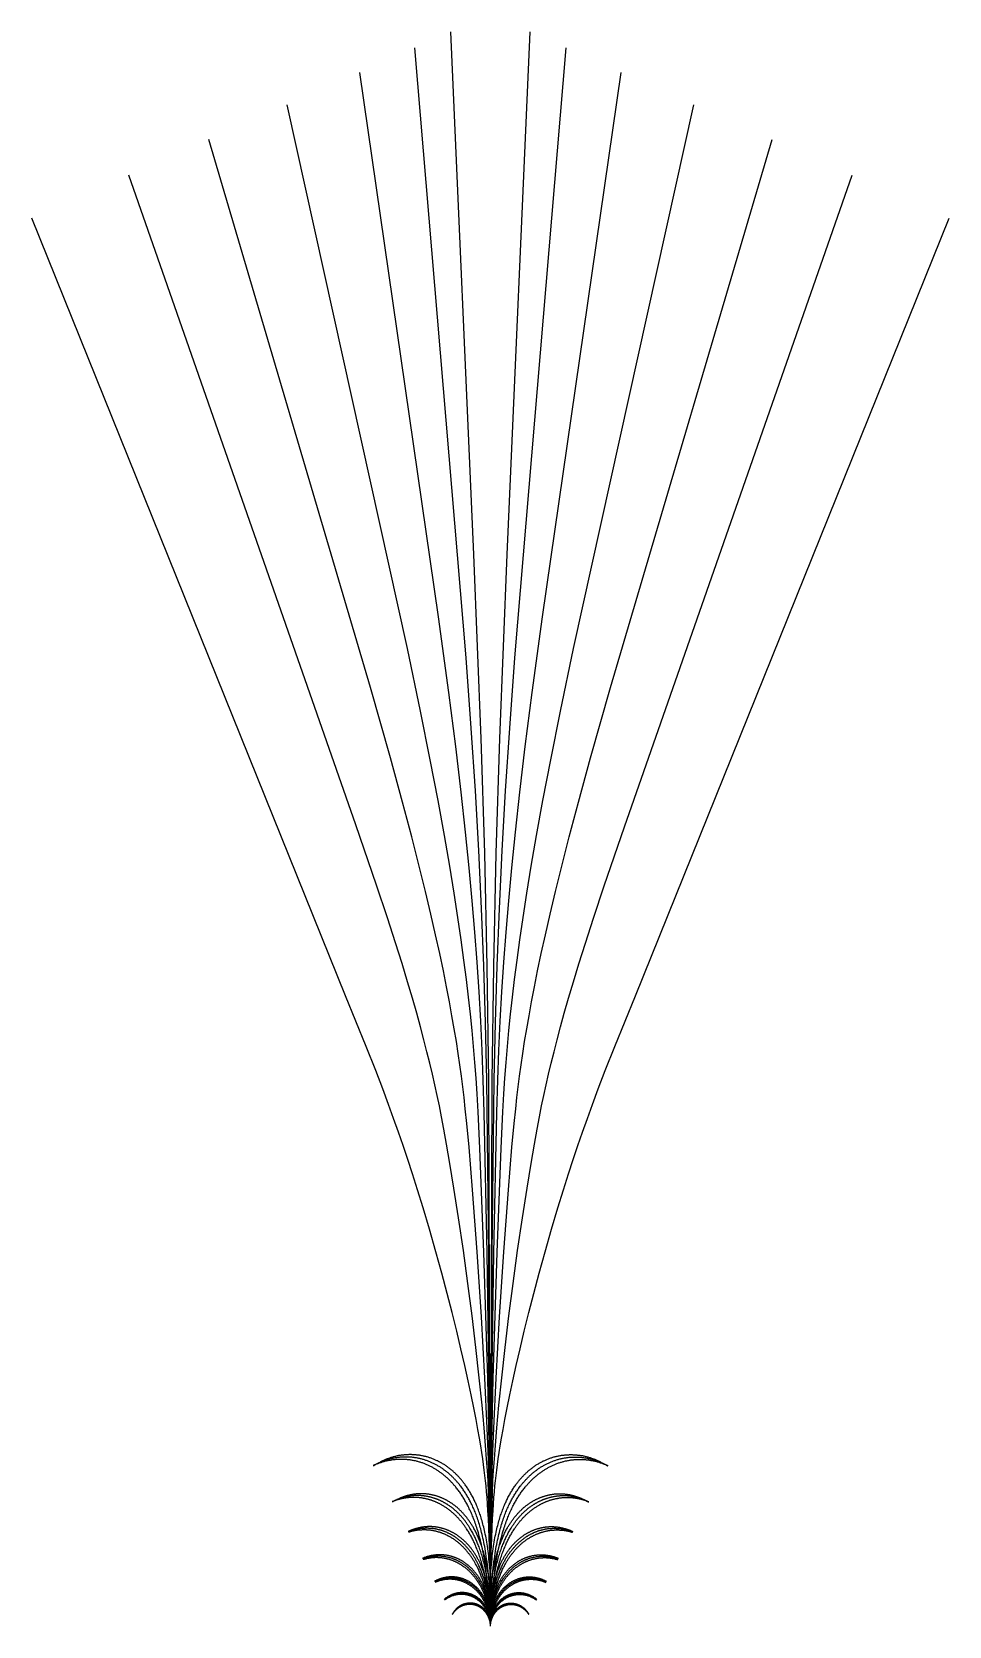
# Model space of a CAD drawing. Header units: millimetres. Extents: x -574 to 574, y 0 to 1996.
import ezdxf

# ---------------------------------------------------------------- set-up
doc = ezdxf.new("R2010")
doc.units = ezdxf.units.MM

msp = doc.modelspace()

# ---------------------------------------------------------------- linework, layer by layer
for points in [[(0, 0), (0, 0), (-2.2, 682.9), (-4.1, 825.6), (-7.2, 967.6), (-11.6, 1110.9), (-21, 1341.5), (-49.8, 1995.6)], [(0, 0), (0, 0), (2.2, 682.9), (4.1, 825.6), (7.2, 967.6), (11.6, 1110.9), (21, 1341.5), (49.8, 1995.6)], [(0, 0), (0, 0), (-2.1, 466.2), (-4.5, 683.3), (-6.1, 755.3), (-8.2, 826.6), (-11.1, 898.2), (-14.6, 970.8), (-18.8, 1045.4), (-24, 1123.9), (-30.5, 1212.1), (-94.6, 1975.7)], [(0, 0), (0, 0), (2.1, 466.2), (4.5, 683.3), (6.1, 755.3), (8.2, 826.6), (11.1, 898.2), (14.6, 970.8), (18.8, 1045.4), (24, 1123.9), (30.5, 1212.1), (94.6, 1975.7)], [(0, 0), (0, 0), (-0.6, 208.3), (-4.2, 466.9), (-7.8, 643), (-9, 683.9), (-10.5, 720.7), (-12.2, 757.1), (-14.3, 793.9), (-16.8, 831), (-19.6, 868.8), (-22.8, 907.8), (-26.7, 949.2), (-31.2, 993.8), (-36.7, 1043.8), (-43.5, 1101), (-52.2, 1168.8), (-65.1, 1263.3), (-163.7, 1944.9)], [(0, 0), (0, 0), (0.6, 208.3), (4.2, 466.9), (7.8, 643), (9, 683.9), (10.5, 720.7), (12.2, 757.1), (14.3, 793.9), (16.8, 831), (19.6, 868.8), (22.8, 907.8), (26.7, 949.2), (31.2, 993.8), (36.7, 1043.8), (43.5, 1101), (52.2, 1168.8), (65.1, 1263.3), (163.7, 1944.9)], [(0, 0), (0, 0), (-0.5, 152.1), (-1.2, 208.7), (-3.5, 310.1), (-8.3, 467.8), (-13.4, 598.3), (-15.6, 643.8), (-16.8, 666.2), (-18.1, 686), (-19.6, 705.7), (-21.3, 725.4), (-23.1, 745.4), (-25.2, 766), (-27.5, 787.3), (-30.2, 809.6), (-33.3, 833.5), (-36.8, 859.1), (-40.8, 886.9), (-45.5, 917.4), (-51.1, 951.4), (-57.7, 989.7), (-65.7, 1033.5), (-75.5, 1084.5), (-87.6, 1145.3), (-104, 1223.6), (-254.5, 1904.5)], [(0, 0), (0, 0), (0.5, 152.1), (1.2, 208.7), (3.5, 310.1), (8.3, 467.8), (13.4, 598.3), (15.6, 643.8), (16.8, 666.2), (18.1, 686), (19.6, 705.7), (21.3, 725.4), (23.1, 745.4), (25.2, 766), (27.5, 787.3), (30.2, 809.6), (33.3, 833.5), (36.8, 859.1), (40.8, 886.9), (45.5, 917.4), (51.1, 951.4), (57.7, 989.7), (65.7, 1033.5), (75.5, 1084.5), (87.6, 1145.3), (104, 1223.6), (254.5, 1904.5)], [(0, 0), (0, 0), (-0.4, 109.2), (-0.9, 152.1), (-1.5, 180.9), (-2.4, 208.6), (-4, 247.8), (-7, 310.4), (-11.4, 387.3), (-16.7, 468.5), (-22.5, 546.3), (-26.9, 599.4), (-29.7, 629.1), (-31.5, 647.4), (-33.1, 661.7), (-34.7, 675), (-36.4, 688.6), (-38.3, 702.6), (-40.4, 716.8), (-42.7, 731.7), (-45.3, 747.6), (-48.2, 764.1), (-51.4, 781.5), (-55, 800.3), (-59, 820.3), (-63.5, 842), (-68.7, 865.5), (-74.6, 891.3), (-81.3, 919.7), (-89.2, 951.5), (-98.6, 988.2), (-110.1, 1031.6), (-125.3, 1087.1), (-150.3, 1174.8), (-352.5, 1860.9)], [(0, 0), (0, 0), (0.4, 109.2), (0.9, 152.1), (1.5, 180.9), (2.4, 208.6), (4, 247.8), (7, 310.4), (11.4, 387.3), (16.7, 468.5), (22.5, 546.3), (26.9, 599.4), (29.7, 629.1), (31.5, 647.4), (33.1, 661.7), (34.7, 675), (36.4, 688.6), (38.3, 702.6), (40.4, 716.8), (42.7, 731.7), (45.3, 747.6), (48.2, 764.1), (51.4, 781.5), (55, 800.3), (59, 820.3), (63.5, 842), (68.7, 865.5), (74.6, 891.3), (81.3, 919.7), (89.2, 951.5), (98.6, 988.2), (110.1, 1031.6), (125.3, 1087.1), (150.3, 1174.8), (352.5, 1860.9)], [(0, 0), (0, 0), (-0.3, 72.3), (-0.8, 109.5), (-1.3, 134), (-1.9, 152.4), (-2.5, 167.8), (-3.1, 181.5), (-3.9, 194.9), (-4.8, 209.2), (-6.1, 226.3), (-8, 248.3), (-10.6, 276.6), (-14.1, 311), (-18.3, 348.9), (-23, 388.5), (-28.2, 429), (-33.9, 470.2), (-39.9, 510.9), (-45.7, 548.3), (-50.7, 579.1), (-54.9, 603.2), (-58.3, 621.9), (-61.2, 637.4), (-64, 651.2), (-66.8, 664.3), (-69.6, 677.4), (-72.7, 690.8), (-76, 704.5), (-79.5, 718.8), (-83.4, 734), (-87.7, 750.2), (-92.4, 767.3), (-97.7, 786), (-103.8, 806.6), (-110.7, 829.3), (-119, 855.5), (-129.1, 886.8), (-142.7, 927.7), (-168.6, 1003.1), (-452.7, 1816.2)], [(0, 0), (0, 0), (0.3, 72.3), (0.8, 109.5), (1.3, 134), (1.9, 152.4), (2.5, 167.8), (3.1, 181.5), (3.9, 194.9), (4.8, 209.2), (6.1, 226.3), (8, 248.3), (10.6, 276.6), (14.1, 311), (18.3, 348.9), (23, 388.5), (28.2, 429), (33.9, 470.2), (39.9, 510.9), (45.7, 548.3), (50.7, 579.1), (54.9, 603.2), (58.3, 621.9), (61.2, 637.4), (64, 651.2), (66.8, 664.3), (69.6, 677.4), (72.7, 690.8), (76, 704.5), (79.5, 718.8), (83.4, 734), (87.7, 750.2), (92.4, 767.3), (97.7, 786), (103.7, 806.3), (110.6, 829), (118.8, 854.9), (128.9, 886.1), (142.4, 926.8), (167.8, 1000.6), (452.7, 1816.2)], [(0, 0), (0, 0), (-0.2, 43.5), (-0.5, 72.3), (-1, 93.4), (-1.5, 109.8), (-2, 123.2), (-2.6, 134.6), (-3.2, 144.3), (-3.7, 153), (-4.3, 161), (-5, 168.3), (-5.6, 175.4), (-6.3, 182), (-7.1, 188.7), (-7.9, 195.3), (-8.8, 202.3), (-9.8, 209.6), (-10.9, 217.2), (-12.3, 225.8), (-13.9, 235.4), (-15.8, 246.3), (-18.1, 258.8), (-20.9, 273.3), (-24.1, 289.4), (-27.9, 307), (-32.2, 326.3), (-37, 347.2), (-42.3, 369.4), (-48, 392.5), (-54.2, 416.5), (-61, 441.7), (-68.4, 468.5), (-76.5, 496.8), (-84.4, 523.5), (-91.4, 546.2), (-97.6, 566), (-103.5, 584.2), (-109.4, 601.6), (-115.1, 618.4), (-121.2, 635.5), (-127.6, 653.1), (-134.9, 672.5), (-143.7, 695.4), (-155.6, 725.6), (-181.3, 788.9), (-573.9, 1762.3)], [(0, 0), (0, 0), (0.2, 43.5), (0.5, 72.3), (1, 93.4), (1.5, 109.8), (2, 123.2), (2.6, 134.6), (3.2, 144.3), (3.7, 153), (4.3, 161), (5, 168.3), (5.6, 175.4), (6.3, 182), (7.1, 188.7), (7.9, 195.3), (8.8, 202.3), (9.8, 209.6), (10.9, 217.2), (12.3, 225.8), (13.9, 235.4), (15.8, 246.3), (18.1, 258.8), (20.9, 273.3), (24.1, 289.4), (27.9, 307), (32.2, 326.3), (37, 347.2), (42.3, 369.4), (48, 392.5), (54.2, 416.5), (61, 441.7), (68.4, 468.5), (76.5, 496.8), (84.4, 523.5), (91.4, 546.2), (97.6, 566), (103.5, 584.2), (109.4, 601.6), (115.1, 618.4), (121.2, 635.5), (127.6, 653.1), (134.9, 672.5), (143.7, 695.4), (155.6, 725.6), (181.3, 788.9), (573.9, 1762.3)], [(0, 0), (0, 0), (-0.4, 9), (-0.7, 17.1), (-1.2, 24.4), (-1.6, 31.4), (-2.1, 37.8), (-2.6, 43.8), (-3.2, 49.4), (-3.7, 54.8), (-4.3, 59.8), (-4.8, 64.4), (-5.4, 68.7), (-6, 72.7), (-6.6, 76.7), (-7.1, 80.3), (-7.7, 84), (-8.3, 87.3), (-8.9, 90.5), (-9.6, 93.8), (-10.2, 96.8), (-10.8, 99.7), (-11.4, 102.3), (-12, 104.9), (-12.7, 107.5), (-13.4, 110.1), (-14, 112.4), (-14.6, 114.7), (-15.2, 116.9), (-15.9, 119.2), (-16.6, 121.4), (-17.2, 123.3), (-17.8, 125.2), (-18.4, 127.1), (-19.1, 129), (-19.8, 130.9), (-20.5, 132.8), (-21.2, 134.7), (-21.8, 136.2), (-22.4, 137.8), (-23.1, 139.3), (-23.7, 140.9), (-24.4, 142.4), (-25.1, 143.9), (-25.8, 145.5), (-26.5, 147), (-27.2, 148.5), (-28, 150), (-28.8, 151.5), (-29.4, 152.7), (-30, 153.8), (-30.7, 155), (-31.3, 156.2), (-32, 157.3), (-32.7, 158.5), (-33.3, 159.6), (-34, 160.8), (-34.8, 161.9), (-35.5, 163.1), (-36.2, 164.2), (-37, 165.3), (-37.7, 166.4), (-38.5, 167.5), (-39.3, 168.6), (-40.1, 169.7), (-40.9, 170.7), (-41.7, 171.8), (-42.5, 172.8), (-43.3, 173.9), (-44, 174.7), (-44.6, 175.4), (-45.3, 176.2), (-45.9, 177), (-46.6, 177.7), (-47.3, 178.5), (-47.9, 179.2), (-48.6, 179.9), (-49.3, 180.7), (-50, 181.4), (-50.7, 182.1), (-51.4, 182.8), (-52.2, 183.5), (-52.9, 184.2), (-53.6, 184.9), (-54.4, 185.6), (-55.1, 186.2), (-55.9, 186.9), (-56.6, 187.6), (-57.4, 188.2), (-58.2, 188.8), (-58.9, 189.5), (-59.7, 190.1), (-60.5, 190.7), (-61.3, 191.3), (-62.1, 191.9), (-62.9, 192.5), (-63.8, 193.1), (-64.6, 193.7), (-65.4, 194.2), (-66.2, 194.8), (-67.1, 195.3), (-67.9, 195.9), (-68.8, 196.4), (-69.7, 196.9), (-70.5, 197.4), (-71.4, 197.9), (-72.3, 198.4), (-73.1, 198.9), (-74, 199.4), (-74.9, 199.8), (-75.8, 200.3), (-76.7, 200.7), (-77.6, 201.2), (-78.6, 201.6), (-79.5, 202), (-80.4, 202.4), (-81.3, 202.8), (-82.3, 203.1), (-83.2, 203.5), (-84.1, 203.8), (-85.1, 204.2), (-86, 204.5), (-87, 204.8), (-87.9, 205.1), (-88.9, 205.4), (-89.9, 205.7), (-90.8, 206), (-91.8, 206.2), (-92.8, 206.5), (-93.8, 206.7), (-94.7, 206.9), (-95.7, 207.1), (-96.7, 207.3), (-97.7, 207.5), (-98.7, 207.7), (-99.7, 207.8), (-100.7, 208), (-101.7, 208.1), (-102.7, 208.2), (-103.7, 208.3), (-104.7, 208.4), (-105.7, 208.5), (-106.7, 208.6), (-107.7, 208.6), (-108.7, 208.7), (-109.7, 208.7), (-110.7, 208.7), (-111.7, 208.7), (-112.7, 208.7), (-113.7, 208.7), (-114.7, 208.7), (-115.7, 208.6), (-116.7, 208.6), (-117.7, 208.5), (-118.7, 208.4), (-119.7, 208.3), (-120.7, 208.2), (-121.7, 208.1), (-122.7, 208), (-123.7, 207.8), (-124.7, 207.7), (-125.7, 207.5), (-126.7, 207.3), (-127.7, 207.2), (-128.6, 207), (-129.6, 206.7), (-130.6, 206.5), (-131.6, 206.3), (-132.5, 206), (-133.5, 205.8), (-134.5, 205.5), (-135.5, 205.2), (-136.4, 204.9), (-137.4, 204.6), (-138.3, 204.3), (-139.3, 204), (-140.2, 203.6), (-141.2, 203.3), (-142.1, 202.9), (-143, 202.6), (-144, 202.2), (-144.9, 201.8), (-145.8, 201.4), (-146.7, 201), (-146.8, 201)], [(0, 0), (0, 0), (0, 9), (-0.1, 17.1), (-0.3, 24.4), (-0.5, 31.5), (-0.8, 37.8), (-1.1, 43.8), (-1.4, 49.5), (-1.8, 54.9), (-2.2, 59.9), (-2.6, 64.5), (-3, 68.9), (-3.4, 72.9), (-3.9, 76.9), (-4.3, 80.5), (-4.8, 84.2), (-5.3, 87.5), (-5.8, 90.8), (-6.3, 93.8), (-6.8, 96.7), (-7.3, 99.7), (-7.8, 102.3), (-8.3, 105), (-8.9, 107.6), (-9.4, 110.2), (-10, 112.5), (-10.5, 114.8), (-11.1, 117.1), (-11.6, 119.3), (-12.3, 121.6), (-12.8, 123.5), (-13.4, 125.5), (-13.9, 127.4), (-14.5, 129.3), (-15.1, 131.2), (-15.8, 133.1), (-16.4, 135), (-17, 136.6), (-17.5, 138.2), (-18.1, 139.7), (-18.7, 141.3), (-19.3, 142.9), (-20, 144.4), (-20.6, 146), (-21.3, 147.5), (-22, 149), (-22.7, 150.5), (-23.4, 152.1), (-24, 153.3), (-24.5, 154.5), (-25.1, 155.7), (-25.8, 156.9), (-26.4, 158), (-27, 159.2), (-27.7, 160.4), (-28.3, 161.6), (-29, 162.7), (-29.7, 163.9), (-30.4, 165), (-31.1, 166.2), (-31.8, 167.3), (-32.5, 168.4), (-33.3, 169.5), (-34, 170.6), (-34.8, 171.7), (-35.6, 172.8), (-36.4, 173.9), (-37.2, 175), (-37.8, 175.8), (-38.4, 176.6), (-39, 177.3), (-39.7, 178.1), (-40.3, 178.9), (-40.9, 179.7), (-41.6, 180.4), (-42.3, 181.2), (-42.9, 181.9), (-43.6, 182.7), (-44.3, 183.4), (-45, 184.1), (-45.7, 184.9), (-46.4, 185.6), (-47.1, 186.3), (-47.8, 187), (-48.5, 187.7), (-49.3, 188.4), (-50, 189.1), (-50.7, 189.7), (-51.5, 190.4), (-52.3, 191.1), (-53, 191.7), (-53.8, 192.4), (-54.6, 193), (-55.4, 193.6), (-56.2, 194.2), (-57, 194.8), (-57.8, 195.4), (-58.6, 196), (-59.4, 196.6), (-60.2, 197.2), (-61, 197.7), (-61.9, 198.3), (-62.7, 198.8), (-63.6, 199.4), (-64.4, 199.9), (-65.3, 200.4), (-66.2, 200.9), (-67, 201.4), (-67.9, 201.9), (-68.8, 202.4), (-69.7, 202.8), (-70.6, 203.3), (-71.5, 203.7), (-72.4, 204.1), (-73.3, 204.6), (-74.2, 205), (-75.2, 205.4), (-76.1, 205.8), (-77, 206.1), (-78, 206.5), (-78.9, 206.8), (-79.9, 207.2), (-80.8, 207.5), (-81.8, 207.8), (-82.7, 208.1), (-83.7, 208.4), (-84.6, 208.7), (-85.6, 209), (-86.6, 209.2), (-87.6, 209.4), (-88.5, 209.7), (-89.5, 209.9), (-90.5, 210.1), (-91.5, 210.3), (-92.5, 210.5), (-93.5, 210.6), (-94.5, 210.8), (-95.4, 210.9), (-96.4, 211.1), (-97.4, 211.2), (-98.4, 211.3), (-99.4, 211.4), (-100.4, 211.4), (-101.4, 211.5), (-102.5, 211.6), (-103.5, 211.6), (-104.5, 211.6), (-105.5, 211.6), (-106.5, 211.6), (-107.5, 211.6), (-108.5, 211.6), (-109.5, 211.6), (-110.5, 211.5), (-111.5, 211.5), (-112.5, 211.4), (-113.5, 211.3), (-114.5, 211.2), (-115.5, 211.1), (-116.5, 211), (-117.5, 210.8), (-118.5, 210.7), (-119.5, 210.5), (-120.5, 210.3), (-121.4, 210.1), (-122.4, 209.9), (-123.4, 209.7), (-124.4, 209.5), (-125.4, 209.3), (-126.3, 209), (-127.3, 208.8), (-128.3, 208.5), (-129.2, 208.2), (-130.2, 207.9), (-131.1, 207.6), (-132.1, 207.3), (-133, 206.9), (-134, 206.6), (-134.9, 206.3), (-135.9, 205.9), (-136.8, 205.5), (-137.7, 205.1), (-138.7, 204.7), (-139.6, 204.3), (-140.5, 203.9), (-141.4, 203.5), (-142.3, 203.1), (-143.2, 202.6), (-144.1, 202.2), (-145, 201.7), (-145.9, 201.2), (-146.7, 200.8)], [(0, 0), (0, 0), (0.3, 9), (0.4, 17.1), (0.5, 24.4), (0.6, 31.5), (0.5, 37.8), (0.4, 43.9), (0.3, 49.5), (0.1, 54.9), (-0.1, 59.9), (-0.3, 64.6), (-0.6, 68.9), (-0.9, 73), (-1.2, 77), (-1.5, 80.6), (-1.9, 84.3), (-2.2, 87.6), (-2.6, 90.9), (-3, 93.9), (-3.4, 96.9), (-3.8, 99.9), (-4.2, 102.6), (-4.7, 105.2), (-5.1, 107.8), (-5.6, 110.5), (-6, 112.8), (-6.5, 115.1), (-7, 117.4), (-7.5, 119.7), (-8, 121.9), (-8.5, 123.9), (-9, 125.8), (-9.5, 127.8), (-10, 129.7), (-10.6, 131.7), (-11.1, 133.6), (-11.7, 135.5), (-12.2, 137.1), (-12.7, 138.7), (-13.3, 140.3), (-13.8, 141.9), (-14.4, 143.4), (-15, 145), (-15.5, 146.6), (-16.2, 148.1), (-16.8, 149.7), (-17.4, 151.2), (-18, 152.5), (-18.5, 153.7), (-19, 154.9), (-19.6, 156.1), (-20.2, 157.3), (-20.8, 158.5), (-21.3, 159.8), (-21.9, 160.9), (-22.6, 162.1), (-23.2, 163.3), (-23.8, 164.5), (-24.5, 165.7), (-25.2, 166.8), (-25.8, 168), (-26.5, 169.1), (-27.2, 170.3), (-27.9, 171.4), (-28.7, 172.5), (-29.4, 173.6), (-30.2, 174.8), (-30.9, 175.8), (-31.5, 176.7), (-32.1, 177.5), (-32.7, 178.3), (-33.3, 179.1), (-33.9, 179.9), (-34.5, 180.7), (-35.2, 181.5), (-35.8, 182.2), (-36.4, 183), (-37.1, 183.8), (-37.7, 184.5), (-38.4, 185.3), (-39.1, 186), (-39.7, 186.8), (-40.4, 187.5), (-41.1, 188.3), (-41.8, 189), (-42.5, 189.7), (-43.2, 190.4), (-44, 191.1), (-44.7, 191.8), (-45.4, 192.5), (-46.2, 193.1), (-46.9, 193.8), (-47.7, 194.5), (-48.4, 195.1), (-49.2, 195.8), (-50, 196.4), (-50.8, 197), (-51.6, 197.6), (-52.4, 198.3), (-53.2, 198.9), (-54, 199.4), (-54.8, 200), (-55.6, 200.6), (-56.5, 201.2), (-57.3, 201.7), (-58.1, 202.3), (-59, 202.8), (-59.9, 203.3), (-60.7, 203.8), (-61.6, 204.3), (-62.5, 204.8), (-63.4, 205.3), (-64.2, 205.8), (-65.1, 206.2), (-66, 206.7), (-66.9, 207.1), (-67.9, 207.5), (-68.8, 207.9), (-69.7, 208.3), (-70.6, 208.7), (-71.5, 209.1), (-72.5, 209.5), (-73.4, 209.8), (-74.4, 210.2), (-75.3, 210.5), (-76.3, 210.8), (-77.2, 211.1), (-78.2, 211.4), (-79.2, 211.7), (-80.1, 212), (-81.1, 212.2), (-82.1, 212.5), (-83, 212.7), (-84, 212.9), (-85, 213.1), (-86, 213.3), (-87, 213.5), (-88, 213.7), (-89, 213.8), (-90, 214), (-91, 214.1), (-92, 214.2), (-93, 214.3), (-94, 214.4), (-95, 214.5), (-96, 214.5), (-97, 214.6), (-98, 214.6), (-99, 214.7), (-100, 214.7), (-101, 214.7), (-102, 214.7), (-103, 214.6), (-104, 214.6), (-105, 214.6), (-106, 214.5), (-107, 214.4), (-108, 214.3), (-109, 214.2), (-110, 214.1), (-111, 214), (-112, 213.9), (-113, 213.7), (-114, 213.5), (-115, 213.4), (-115.9, 213.2), (-116.9, 213), (-117.9, 212.8), (-118.9, 212.5), (-119.9, 212.3), (-120.8, 212), (-121.8, 211.8), (-122.8, 211.5), (-123.7, 211.2), (-124.7, 210.9), (-125.6, 210.6), (-126.6, 210.3), (-127.5, 209.9), (-128.5, 209.6), (-129.4, 209.2), (-130.4, 208.9), (-131.3, 208.5), (-132.2, 208.1), (-133.1, 207.7), (-134, 207.3), (-135, 206.9), (-135.9, 206.4), (-136.8, 206), (-137.7, 205.5), (-138.6, 205), (-139.4, 204.6), (-140.3, 204.1), (-141.2, 203.6), (-142.1, 203.1), (-142.9, 202.6), (-143.8, 202.1), (-144.6, 201.5), (-145.5, 201), (-146.3, 200.4), (-146.5, 200.3)], [(0, 0), (0, 0), (-0.3, 9), (-0.4, 17.1), (-0.5, 24.4), (-0.6, 31.5), (-0.5, 37.8), (-0.4, 43.9), (-0.3, 49.5), (-0.1, 54.9), (0.1, 59.9), (0.3, 64.6), (0.6, 68.9), (0.9, 73), (1.2, 77), (1.5, 80.6), (1.9, 84.3), (2.2, 87.6), (2.6, 90.9), (3, 93.9), (3.4, 96.9), (3.8, 99.9), (4.2, 102.6), (4.7, 105.2), (5.1, 107.8), (5.6, 110.5), (6, 112.8), (6.5, 115.1), (7, 117.4), (7.5, 119.7), (8, 121.9), (8.5, 123.9), (9, 125.8), (9.5, 127.8), (10, 129.7), (10.6, 131.7), (11.1, 133.6), (11.7, 135.5), (12.2, 137.1), (12.7, 138.7), (13.3, 140.3), (13.8, 141.9), (14.4, 143.4), (15, 145), (15.5, 146.6), (16.2, 148.1), (16.8, 149.7), (17.4, 151.2), (18, 152.5), (18.5, 153.7), (19, 154.9), (19.6, 156.1), (20.2, 157.3), (20.8, 158.5), (21.3, 159.8), (21.9, 160.9), (22.6, 162.1), (23.2, 163.3), (23.8, 164.5), (24.5, 165.7), (25.2, 166.8), (25.8, 168), (26.5, 169.1), (27.2, 170.3), (27.9, 171.4), (28.7, 172.5), (29.4, 173.6), (30.2, 174.8), (30.9, 175.8), (31.5, 176.7), (32.1, 177.5), (32.7, 178.3), (33.3, 179.1), (33.9, 179.9), (34.5, 180.7), (35.2, 181.5), (35.8, 182.2), (36.4, 183), (37.1, 183.8), (37.7, 184.5), (38.4, 185.3), (39.1, 186), (39.7, 186.8), (40.4, 187.5), (41.1, 188.3), (41.8, 189), (42.5, 189.7), (43.2, 190.4), (44, 191.1), (44.7, 191.8), (45.4, 192.5), (46.2, 193.1), (46.9, 193.8), (47.7, 194.5), (48.4, 195.1), (49.2, 195.8), (50, 196.4), (50.8, 197), (51.6, 197.6), (52.4, 198.3), (53.2, 198.9), (54, 199.4), (54.8, 200), (55.6, 200.6), (56.5, 201.2), (57.3, 201.7), (58.1, 202.3), (59, 202.8), (59.9, 203.3), (60.7, 203.8), (61.6, 204.3), (62.5, 204.8), (63.4, 205.3), (64.2, 205.8), (65.1, 206.2), (66, 206.7), (66.9, 207.1), (67.9, 207.5), (68.8, 207.9), (69.7, 208.3), (70.6, 208.7), (71.5, 209.1), (72.5, 209.5), (73.4, 209.8), (74.4, 210.2), (75.3, 210.5), (76.3, 210.8), (77.2, 211.1), (78.2, 211.4), (79.2, 211.7), (80.1, 212), (81.1, 212.2), (82.1, 212.5), (83, 212.7), (84, 212.9), (85, 213.1), (86, 213.3), (87, 213.5), (88, 213.7), (89, 213.8), (90, 214), (91, 214.1), (92, 214.2), (93, 214.3), (94, 214.4), (95, 214.5), (96, 214.5), (97, 214.6), (98, 214.6), (99, 214.7), (100, 214.7), (101, 214.7), (102, 214.7), (103, 214.6), (104, 214.6), (105, 214.6), (106, 214.5), (107, 214.4), (108, 214.3), (109, 214.2), (110, 214.1), (111, 214), (112, 213.9), (113, 213.7), (114, 213.5), (115, 213.4), (115.9, 213.2), (116.9, 213), (117.9, 212.8), (118.9, 212.5), (119.9, 212.3), (120.8, 212), (121.8, 211.8), (122.8, 211.5), (123.7, 211.2), (124.7, 210.9), (125.6, 210.6), (126.6, 210.3), (127.5, 209.9), (128.5, 209.6), (129.4, 209.2), (130.4, 208.9), (131.3, 208.5), (132.2, 208.1), (133.1, 207.7), (134, 207.3), (135, 206.9), (135.9, 206.4), (136.8, 206), (137.7, 205.5), (138.6, 205), (139.4, 204.6), (140.3, 204.1), (141.2, 203.6), (142.1, 203.1), (142.9, 202.6), (143.8, 202.1), (144.6, 201.5), (145.5, 201), (146.3, 200.4), (146.5, 200.3)], [(0, 0), (0, 0), (0, 9), (0.1, 17.1), (0.3, 24.4), (0.5, 31.5), (0.8, 37.8), (1.1, 43.8), (1.4, 49.5), (1.8, 54.9), (2.2, 59.9), (2.6, 64.5), (3, 68.9), (3.4, 72.9), (3.9, 76.9), (4.3, 80.5), (4.8, 84.2), (5.3, 87.5), (5.8, 90.8), (6.3, 93.8), (6.8, 96.7), (7.3, 99.7), (7.8, 102.3), (8.3, 105), (8.9, 107.6), (9.4, 110.2), (10, 112.5), (10.5, 114.8), (11.1, 117.1), (11.6, 119.3), (12.3, 121.6), (12.8, 123.5), (13.4, 125.5), (13.9, 127.4), (14.5, 129.3), (15.1, 131.2), (15.8, 133.1), (16.4, 135), (17, 136.6), (17.5, 138.2), (18.1, 139.7), (18.7, 141.3), (19.3, 142.9), (20, 144.4), (20.6, 146), (21.3, 147.5), (22, 149), (22.7, 150.5), (23.4, 152.1), (24, 153.3), (24.5, 154.5), (25.1, 155.7), (25.8, 156.9), (26.4, 158), (27, 159.2), (27.7, 160.4), (28.3, 161.6), (29, 162.7), (29.7, 163.9), (30.4, 165), (31.1, 166.2), (31.8, 167.3), (32.5, 168.4), (33.3, 169.5), (34, 170.6), (34.8, 171.7), (35.6, 172.8), (36.4, 173.9), (37.2, 175), (37.8, 175.8), (38.4, 176.6), (39, 177.3), (39.7, 178.1), (40.3, 178.9), (40.9, 179.7), (41.6, 180.4), (42.3, 181.2), (42.9, 181.9), (43.6, 182.7), (44.3, 183.4), (45, 184.1), (45.7, 184.9), (46.4, 185.6), (47.1, 186.3), (47.8, 187), (48.5, 187.7), (49.3, 188.4), (50, 189.1), (50.7, 189.7), (51.5, 190.4), (52.3, 191.1), (53, 191.7), (53.8, 192.4), (54.6, 193), (55.4, 193.6), (56.2, 194.2), (57, 194.8), (57.8, 195.4), (58.6, 196), (59.4, 196.6), (60.2, 197.2), (61, 197.7), (61.9, 198.3), (62.7, 198.8), (63.6, 199.4), (64.4, 199.9), (65.3, 200.4), (66.2, 200.9), (67, 201.4), (67.9, 201.9), (68.8, 202.4), (69.7, 202.8), (70.6, 203.3), (71.5, 203.7), (72.4, 204.1), (73.3, 204.6), (74.2, 205), (75.2, 205.4), (76.1, 205.8), (77, 206.1), (78, 206.5), (78.9, 206.8), (79.9, 207.2), (80.8, 207.5), (81.8, 207.8), (82.7, 208.1), (83.7, 208.4), (84.6, 208.7), (85.6, 209), (86.6, 209.2), (87.6, 209.4), (88.5, 209.7), (89.5, 209.9), (90.5, 210.1), (91.5, 210.3), (92.5, 210.5), (93.5, 210.6), (94.5, 210.8), (95.4, 210.9), (96.4, 211.1), (97.4, 211.2), (98.4, 211.3), (99.4, 211.4), (100.4, 211.4), (101.4, 211.5), (102.5, 211.6), (103.5, 211.6), (104.5, 211.6), (105.5, 211.6), (106.5, 211.6), (107.5, 211.6), (108.5, 211.6), (109.5, 211.6), (110.5, 211.5), (111.5, 211.5), (112.5, 211.4), (113.5, 211.3), (114.5, 211.2), (115.5, 211.1), (116.5, 211), (117.5, 210.8), (118.5, 210.7), (119.5, 210.5), (120.5, 210.3), (121.4, 210.1), (122.4, 209.9), (123.4, 209.7), (124.4, 209.5), (125.4, 209.3), (126.3, 209), (127.3, 208.8), (128.3, 208.5), (129.2, 208.2), (130.2, 207.9), (131.1, 207.6), (132.1, 207.3), (133, 206.9), (134, 206.6), (134.9, 206.3), (135.9, 205.9), (136.8, 205.5), (137.7, 205.1), (138.7, 204.7), (139.6, 204.3), (140.5, 203.9), (141.4, 203.5), (142.3, 203.1), (143.2, 202.6), (144.1, 202.2), (145, 201.7), (145.9, 201.2), (146.7, 200.8)], [(0, 0), (0, 0), (0.4, 9), (0.7, 17.1), (1.2, 24.4), (1.6, 31.4), (2.1, 37.8), (2.6, 43.8), (3.2, 49.4), (3.7, 54.8), (4.3, 59.8), (4.8, 64.4), (5.4, 68.7), (6, 72.7), (6.6, 76.7), (7.1, 80.3), (7.7, 84), (8.3, 87.3), (8.9, 90.5), (9.6, 93.8), (10.2, 96.8), (10.8, 99.7), (11.4, 102.3), (12, 104.9), (12.7, 107.5), (13.4, 110.1), (14, 112.4), (14.6, 114.7), (15.2, 116.9), (15.9, 119.2), (16.6, 121.4), (17.2, 123.3), (17.8, 125.2), (18.4, 127.1), (19.1, 129), (19.8, 130.9), (20.5, 132.8), (21.2, 134.7), (21.8, 136.2), (22.4, 137.8), (23.1, 139.3), (23.7, 140.9), (24.4, 142.4), (25.1, 143.9), (25.8, 145.5), (26.5, 147), (27.2, 148.5), (28, 150), (28.8, 151.5), (29.4, 152.7), (30, 153.8), (30.7, 155), (31.3, 156.2), (32, 157.3), (32.7, 158.5), (33.3, 159.6), (34, 160.8), (34.8, 161.9), (35.5, 163.1), (36.2, 164.2), (37, 165.3), (37.7, 166.4), (38.5, 167.5), (39.3, 168.6), (40.1, 169.7), (40.9, 170.7), (41.7, 171.8), (42.5, 172.8), (43.3, 173.9), (44, 174.7), (44.6, 175.4), (45.3, 176.2), (45.9, 177), (46.6, 177.7), (47.3, 178.5), (47.9, 179.2), (48.6, 179.9), (49.3, 180.7), (50, 181.4), (50.7, 182.1), (51.4, 182.8), (52.2, 183.5), (52.9, 184.2), (53.6, 184.9), (54.4, 185.6), (55.1, 186.2), (55.9, 186.9), (56.6, 187.6), (57.4, 188.2), (58.2, 188.8), (58.9, 189.5), (59.7, 190.1), (60.5, 190.7), (61.3, 191.3), (62.1, 191.9), (62.9, 192.5), (63.8, 193.1), (64.6, 193.7), (65.4, 194.2), (66.2, 194.8), (67.1, 195.3), (67.9, 195.9), (68.8, 196.4), (69.7, 196.9), (70.5, 197.4), (71.4, 197.9), (72.3, 198.4), (73.1, 198.9), (74, 199.4), (74.9, 199.8), (75.8, 200.3), (76.7, 200.7), (77.6, 201.2), (78.6, 201.6), (79.5, 202), (80.4, 202.4), (81.3, 202.8), (82.3, 203.1), (83.2, 203.5), (84.1, 203.8), (85.1, 204.2), (86, 204.5), (87, 204.8), (87.9, 205.1), (88.9, 205.4), (89.9, 205.7), (90.8, 206), (91.8, 206.2), (92.8, 206.5), (93.8, 206.7), (94.7, 206.9), (95.7, 207.1), (96.7, 207.3), (97.7, 207.5), (98.7, 207.7), (99.7, 207.8), (100.7, 208), (101.7, 208.1), (102.7, 208.2), (103.7, 208.3), (104.7, 208.4), (105.7, 208.5), (106.7, 208.6), (107.7, 208.6), (108.7, 208.7), (109.7, 208.7), (110.7, 208.7), (111.7, 208.7), (112.7, 208.7), (113.7, 208.7), (114.7, 208.7), (115.7, 208.6), (116.7, 208.6), (117.7, 208.5), (118.7, 208.4), (119.7, 208.3), (120.7, 208.2), (121.7, 208.1), (122.7, 208), (123.7, 207.8), (124.7, 207.7), (125.7, 207.5), (126.7, 207.3), (127.7, 207.2), (128.6, 207), (129.6, 206.7), (130.6, 206.5), (131.6, 206.3), (132.5, 206), (133.5, 205.8), (134.5, 205.5), (135.5, 205.2), (136.4, 204.9), (137.4, 204.6), (138.3, 204.3), (139.3, 204), (140.2, 203.6), (141.2, 203.3), (142.1, 202.9), (143, 202.6), (144, 202.2), (144.9, 201.8), (145.8, 201.4), (146.7, 201), (146.8, 201)], [(0, 0), (0, 0), (0, 5), (-0.1, 9.4), (-0.2, 13.7), (-0.3, 17.7), (-0.5, 21.7), (-0.7, 25.4), (-0.9, 29.1), (-1.1, 32.4), (-1.4, 35.8), (-1.7, 39.1), (-2, 42.1), (-2.3, 45.1), (-2.6, 48.1), (-2.9, 50.7), (-3.3, 53.4), (-3.7, 56), (-4.1, 58.7), (-4.5, 61.3), (-4.9, 63.6), (-5.3, 65.9), (-5.8, 68.2), (-6.2, 70.5), (-6.7, 72.8), (-7.2, 74.8), (-7.6, 76.7), (-8.1, 78.7), (-8.6, 80.6), (-9.1, 82.6), (-9.6, 84.5), (-10.1, 86.4), (-10.6, 88), (-11.1, 89.6), (-11.6, 91.2), (-12.1, 92.8), (-12.7, 94.4), (-13.2, 96), (-13.8, 97.6), (-14.3, 99.1), (-14.9, 100.7), (-15.6, 102.3), (-16.1, 103.5), (-16.6, 104.7), (-17.1, 106), (-17.6, 107.2), (-18.2, 108.4), (-18.7, 109.6), (-19.3, 110.8), (-19.9, 112.1), (-20.5, 113.3), (-21.1, 114.4), (-21.7, 115.6), (-22.3, 116.8), (-23, 118), (-23.6, 119.1), (-24.3, 120.3), (-25, 121.5), (-25.7, 122.6), (-26.2, 123.5), (-26.7, 124.3), (-27.3, 125.1), (-27.8, 126), (-28.4, 126.8), (-29, 127.6), (-29.6, 128.5), (-30.1, 129.3), (-30.7, 130.1), (-31.3, 130.9), (-31.9, 131.7), (-32.6, 132.5), (-33.2, 133.3), (-33.8, 134.1), (-34.4, 134.8), (-35.1, 135.6), (-35.7, 136.4), (-36.4, 137.1), (-37.1, 137.9), (-37.8, 138.6), (-38.4, 139.3), (-39.1, 140.1), (-39.8, 140.8), (-40.6, 141.5), (-41.3, 142.2), (-42, 142.9), (-42.7, 143.6), (-43.5, 144.2), (-44.2, 144.9), (-45, 145.6), (-45.8, 146.2), (-46.5, 146.8), (-47.3, 147.5), (-48.1, 148.1), (-48.9, 148.7), (-49.7, 149.3), (-50.5, 149.9), (-51.3, 150.5), (-52.2, 151), (-53, 151.6), (-53.8, 152.1), (-54.4, 152.5), (-55, 152.8), (-55.5, 153.2), (-56.1, 153.5), (-56.7, 153.9), (-57.3, 154.2), (-57.9, 154.5), (-58.4, 154.9), (-59, 155.2), (-59.6, 155.5), (-60.2, 155.8), (-60.8, 156.1), (-61.4, 156.4), (-62, 156.7), (-62.6, 157), (-63.2, 157.2), (-63.8, 157.5), (-64.5, 157.8), (-65.1, 158.1), (-65.7, 158.3), (-66.3, 158.6), (-66.9, 158.8), (-67.6, 159), (-68.2, 159.3), (-68.8, 159.5), (-69.4, 159.7), (-70.1, 159.9), (-70.7, 160.1), (-71.4, 160.3), (-72, 160.5), (-72.6, 160.7), (-73.3, 160.9), (-73.9, 161.1), (-74.6, 161.3), (-75.2, 161.4), (-75.9, 161.6), (-76.5, 161.7), (-77.2, 161.9), (-77.8, 162), (-78.5, 162.1), (-79.1, 162.3), (-79.8, 162.4), (-80.5, 162.5), (-81.1, 162.6), (-81.8, 162.7), (-82.4, 162.8), (-83.1, 162.9), (-83.8, 163), (-84.4, 163), (-85.1, 163.1), (-85.8, 163.2), (-86.4, 163.2), (-87.1, 163.3), (-87.8, 163.3), (-88.4, 163.3), (-89.1, 163.4), (-89.8, 163.4), (-90.4, 163.4), (-91.1, 163.4), (-91.8, 163.4), (-92.5, 163.4), (-93.1, 163.4), (-93.8, 163.4), (-94.5, 163.3), (-95.1, 163.3), (-95.8, 163.3), (-96.5, 163.2), (-97.1, 163.2), (-97.8, 163.1), (-98.5, 163), (-99.1, 162.9), (-99.8, 162.9), (-100.5, 162.8), (-101.1, 162.7), (-101.8, 162.6), (-102.4, 162.5), (-103.1, 162.4), (-103.8, 162.2), (-104.4, 162.1), (-105.1, 162), (-105.7, 161.9), (-106.4, 161.7), (-107, 161.6), (-107.7, 161.4), (-108.3, 161.2), (-109, 161.1), (-109.6, 160.9), (-110.3, 160.7), (-110.9, 160.5), (-111.6, 160.3), (-112.2, 160.1), (-112.8, 159.9), (-113.5, 159.7), (-114.1, 159.5), (-114.7, 159.3), (-115.4, 159), (-116, 158.8), (-116.6, 158.6), (-117.2, 158.3), (-117.8, 158.1), (-118.8, 157.7), (-119.7, 157.3), (-120.6, 156.9), (-121.5, 156.5), (-122.4, 156), (-122.9, 155.8)], [(0, 0), (0, 0), (-0.2, 5), (-0.4, 9.4), (-0.7, 13.7), (-0.9, 17.7), (-1.2, 21.7), (-1.6, 25.4), (-1.9, 29), (-2.2, 32.4), (-2.6, 35.7), (-3, 39), (-3.4, 42), (-3.8, 45), (-4.3, 48), (-4.7, 50.6), (-5.2, 53.2), (-5.6, 55.9), (-6.1, 58.5), (-6.6, 61.1), (-7.1, 63.4), (-7.6, 65.7), (-8.1, 68), (-8.7, 70.3), (-9.2, 72.5), (-9.8, 74.5), (-10.3, 76.4), (-10.8, 78.4), (-11.4, 80.3), (-11.9, 82.2), (-12.5, 84.1), (-13.1, 86), (-13.7, 87.6), (-14.2, 89.2), (-14.8, 90.8), (-15.3, 92.4), (-15.9, 93.9), (-16.5, 95.5), (-17.1, 97), (-17.8, 98.6), (-18.4, 100.1), (-19.1, 101.7), (-19.6, 102.9), (-20.2, 104.1), (-20.7, 105.3), (-21.3, 106.5), (-21.9, 107.7), (-22.5, 108.9), (-23.1, 110.1), (-23.7, 111.3), (-24.4, 112.5), (-25, 113.7), (-25.7, 114.8), (-26.3, 116), (-27, 117.1), (-27.7, 118.3), (-28.4, 119.4), (-29.1, 120.5), (-29.9, 121.7), (-30.6, 122.8), (-31.2, 123.6), (-31.8, 124.4), (-32.3, 125.2), (-32.9, 126.1), (-33.5, 126.9), (-34.1, 127.7), (-34.7, 128.5), (-35.4, 129.3), (-36, 130), (-36.6, 130.8), (-37.3, 131.6), (-37.9, 132.4), (-38.6, 133.1), (-39.2, 133.9), (-39.9, 134.6), (-40.6, 135.4), (-41.3, 136.1), (-42, 136.8), (-42.7, 137.5), (-43.4, 138.2), (-44.1, 138.9), (-44.8, 139.6), (-45.6, 140.3), (-46.3, 141), (-47, 141.7), (-47.8, 142.3), (-48.6, 143), (-49.3, 143.6), (-50.1, 144.2), (-50.9, 144.9), (-51.7, 145.5), (-52.5, 146.1), (-53.3, 146.7), (-54.1, 147.3), (-54.9, 147.9), (-55.8, 148.4), (-56.6, 149), (-57.4, 149.5), (-58.3, 150.1), (-59.1, 150.6), (-60, 151.1), (-60.9, 151.6), (-61.8, 152.1), (-62.3, 152.4), (-62.9, 152.7), (-63.5, 153), (-64.1, 153.3), (-64.7, 153.6), (-65.3, 153.9), (-65.9, 154.2), (-66.5, 154.5), (-67.1, 154.8), (-67.8, 155), (-68.4, 155.3), (-69, 155.6), (-69.6, 155.8), (-70.2, 156.1), (-70.8, 156.3), (-71.5, 156.6), (-72.1, 156.8), (-72.7, 157), (-73.4, 157.2), (-74, 157.5), (-74.6, 157.7), (-75.3, 157.9), (-75.9, 158.1), (-76.5, 158.2), (-77.2, 158.4), (-77.8, 158.6), (-78.5, 158.8), (-79.1, 159), (-79.8, 159.1), (-80.4, 159.3), (-81.1, 159.4), (-81.7, 159.6), (-82.4, 159.7), (-83, 159.8), (-83.7, 159.9), (-84.4, 160.1), (-85, 160.2), (-85.7, 160.3), (-86.3, 160.4), (-87, 160.5), (-87.7, 160.5), (-88.3, 160.6), (-89, 160.7), (-89.7, 160.8), (-90.3, 160.8), (-91, 160.9), (-91.7, 160.9), (-92.3, 161), (-93, 161), (-93.7, 161), (-94.3, 161), (-95, 161.1), (-95.7, 161.1), (-96.3, 161.1), (-97, 161.1), (-97.7, 161), (-98.4, 161), (-99, 161), (-99.7, 161), (-100.4, 160.9), (-101, 160.9), (-101.7, 160.8), (-102.4, 160.8), (-103, 160.7), (-103.7, 160.6), (-104.4, 160.6), (-105, 160.5), (-105.7, 160.4), (-106.3, 160.3), (-107, 160.2), (-107.7, 160.1), (-108.3, 160), (-109, 159.9), (-109.6, 159.7), (-110.3, 159.6), (-111, 159.5), (-111.6, 159.3), (-112.3, 159.2), (-112.9, 159), (-113.6, 158.8), (-114.2, 158.7), (-114.9, 158.5), (-115.5, 158.3), (-116.1, 158.1), (-116.8, 158), (-117.7, 157.7), (-118.7, 157.3), (-119.6, 157), (-120.6, 156.7), (-121.5, 156.4), (-122.5, 156), (-122.9, 155.8)], [(0, 0), (0, 0), (0.2, 5), (0.2, 9.4), (0.3, 13.7), (0.3, 17.7), (0.3, 21.7), (0.2, 25.4), (0.1, 29.1), (0, 32.4), (-0.1, 35.8), (-0.3, 39.1), (-0.5, 42.1), (-0.7, 45.1), (-0.9, 48.1), (-1.2, 50.8), (-1.4, 53.5), (-1.7, 56.1), (-2, 58.8), (-2.4, 61.4), (-2.7, 63.8), (-3, 66.1), (-3.4, 68.4), (-3.8, 70.7), (-4.2, 73), (-4.5, 75), (-4.9, 77), (-5.3, 78.9), (-5.7, 80.9), (-6.2, 82.8), (-6.7, 84.8), (-7.1, 86.7), (-7.5, 88.4), (-8, 90), (-8.4, 91.6), (-8.9, 93.2), (-9.4, 94.8), (-9.9, 96.4), (-10.4, 98), (-10.9, 99.6), (-11.4, 101.2), (-12, 102.7), (-12.4, 104), (-12.9, 105.2), (-13.4, 106.5), (-13.9, 107.7), (-14.4, 109), (-14.9, 110.2), (-15.4, 111.4), (-16, 112.7), (-16.5, 113.9), (-17.1, 115.1), (-17.7, 116.3), (-18.3, 117.5), (-18.9, 118.7), (-19.5, 119.9), (-20.1, 121.1), (-20.8, 122.2), (-21.4, 123.4), (-21.9, 124.3), (-22.5, 125.1), (-23, 126), (-23.5, 126.9), (-24, 127.7), (-24.6, 128.5), (-25.1, 129.4), (-25.7, 130.2), (-26.2, 131), (-26.8, 131.9), (-27.4, 132.7), (-28, 133.5), (-28.6, 134.3), (-29.2, 135.1), (-29.8, 135.9), (-30.4, 136.7), (-31.1, 137.5), (-31.7, 138.2), (-32.4, 139), (-33, 139.8), (-33.7, 140.5), (-34.3, 141.3), (-35, 142), (-35.7, 142.7), (-36.4, 143.4), (-37.1, 144.2), (-37.8, 144.9), (-38.6, 145.6), (-39.3, 146.2), (-40, 146.9), (-40.8, 147.6), (-41.5, 148.3), (-42.3, 148.9), (-43.1, 149.5), (-43.9, 150.2), (-44.6, 150.8), (-45.4, 151.4), (-46.2, 152), (-47.1, 152.6), (-47.6, 153), (-48.1, 153.4), (-48.7, 153.7), (-49.3, 154.1), (-49.8, 154.5), (-50.4, 154.8), (-50.9, 155.2), (-51.5, 155.6), (-52.1, 155.9), (-52.7, 156.2), (-53.2, 156.6), (-53.8, 156.9), (-54.4, 157.2), (-55, 157.6), (-55.6, 157.9), (-56.2, 158.2), (-56.8, 158.5), (-57.4, 158.8), (-58, 159.1), (-58.6, 159.4), (-59.2, 159.6), (-59.8, 159.9), (-60.4, 160.2), (-61, 160.5), (-61.6, 160.7), (-62.3, 161), (-62.9, 161.2), (-63.5, 161.4), (-64.1, 161.7), (-64.8, 161.9), (-65.4, 162.1), (-66, 162.3), (-66.7, 162.5), (-67.3, 162.7), (-67.9, 162.9), (-68.6, 163.1), (-69.2, 163.3), (-69.9, 163.5), (-70.5, 163.7), (-71.2, 163.8), (-71.8, 164), (-72.5, 164.1), (-73.1, 164.3), (-73.8, 164.4), (-74.4, 164.5), (-75.1, 164.6), (-75.8, 164.8), (-76.4, 164.9), (-77.1, 165), (-77.7, 165.1), (-78.4, 165.2), (-79.1, 165.2), (-79.7, 165.3), (-80.4, 165.4), (-81.1, 165.4), (-81.7, 165.5), (-82.4, 165.5), (-83.1, 165.6), (-83.7, 165.6), (-84.4, 165.6), (-85.1, 165.7), (-85.7, 165.7), (-86.4, 165.7), (-87.1, 165.7), (-87.8, 165.7), (-88.4, 165.7), (-89.1, 165.6), (-89.8, 165.6), (-90.4, 165.6), (-91.1, 165.5), (-91.8, 165.5), (-92.4, 165.4), (-93.1, 165.4), (-93.8, 165.3), (-94.4, 165.2), (-95.1, 165.1), (-95.8, 165.1), (-96.4, 165), (-97.1, 164.9), (-97.7, 164.7), (-98.4, 164.6), (-99.1, 164.5), (-99.7, 164.4), (-100.4, 164.2), (-101, 164.1), (-101.7, 163.9), (-102.3, 163.8), (-103, 163.6), (-103.6, 163.5), (-104.3, 163.3), (-104.9, 163.1), (-105.5, 162.9), (-106.2, 162.7), (-106.8, 162.5), (-107.5, 162.3), (-108.1, 162.1), (-108.7, 161.9), (-109.4, 161.7), (-110, 161.4), (-110.6, 161.2), (-111.2, 160.9), (-111.9, 160.7), (-112.5, 160.4), (-113.1, 160.2), (-113.7, 159.9), (-114.3, 159.6), (-114.9, 159.4), (-115.5, 159.1), (-116.1, 158.8), (-116.7, 158.5), (-117.3, 158.2), (-118.2, 157.8), (-119.1, 157.3), (-120, 156.8), (-120.9, 156.3), (-121.7, 155.8), (-122.6, 155.3)], [(0, 0), (0, 0), (-0.2, 5), (-0.2, 9.4), (-0.3, 13.7), (-0.3, 17.7), (-0.3, 21.7), (-0.2, 25.4), (-0.1, 29.1), (0, 32.4), (0.1, 35.8), (0.3, 39.1), (0.5, 42.1), (0.7, 45.1), (0.9, 48.1), (1.2, 50.8), (1.4, 53.5), (1.7, 56.1), (2, 58.8), (2.4, 61.4), (2.7, 63.8), (3, 66.1), (3.4, 68.4), (3.8, 70.7), (4.2, 73), (4.5, 75), (4.9, 77), (5.3, 78.9), (5.7, 80.9), (6.2, 82.8), (6.7, 84.8), (7.1, 86.7), (7.5, 88.4), (8, 90), (8.4, 91.6), (8.9, 93.2), (9.4, 94.8), (9.9, 96.4), (10.4, 98), (10.9, 99.6), (11.4, 101.2), (12, 102.7), (12.4, 104), (12.9, 105.2), (13.4, 106.5), (13.9, 107.7), (14.4, 109), (14.9, 110.2), (15.4, 111.4), (16, 112.7), (16.5, 113.9), (17.1, 115.1), (17.7, 116.3), (18.3, 117.5), (18.9, 118.7), (19.5, 119.9), (20.1, 121.1), (20.8, 122.2), (21.4, 123.4), (21.9, 124.3), (22.5, 125.1), (23, 126), (23.5, 126.9), (24, 127.7), (24.6, 128.5), (25.1, 129.4), (25.7, 130.2), (26.2, 131), (26.8, 131.9), (27.4, 132.7), (28, 133.5), (28.6, 134.3), (29.2, 135.1), (29.8, 135.9), (30.4, 136.7), (31.1, 137.5), (31.7, 138.2), (32.4, 139), (33, 139.8), (33.7, 140.5), (34.3, 141.3), (35, 142), (35.7, 142.7), (36.4, 143.4), (37.1, 144.2), (37.8, 144.9), (38.6, 145.6), (39.3, 146.2), (40, 146.9), (40.8, 147.6), (41.5, 148.3), (42.3, 148.9), (43.1, 149.5), (43.9, 150.2), (44.6, 150.8), (45.4, 151.4), (46.2, 152), (46.8, 152.4), (47.3, 152.8), (47.9, 153.2), (48.4, 153.6), (49, 153.9), (49.5, 154.3), (50.1, 154.7), (50.7, 155), (51.2, 155.4), (51.8, 155.7), (52.4, 156.1), (52.9, 156.4), (53.5, 156.7), (54.1, 157.1), (54.7, 157.4), (55.3, 157.7), (55.9, 158), (56.5, 158.3), (57.1, 158.6), (57.7, 158.9), (58.3, 159.2), (58.9, 159.5), (59.5, 159.8), (60.1, 160.1), (60.7, 160.3), (61.3, 160.6), (62, 160.8), (62.6, 161.1), (63.2, 161.3), (63.8, 161.6), (64.5, 161.8), (65.1, 162), (65.7, 162.2), (66.4, 162.4), (67, 162.6), (67.6, 162.8), (68.3, 163), (68.9, 163.2), (69.6, 163.4), (70.2, 163.6), (70.9, 163.7), (71.5, 163.9), (72.2, 164), (72.8, 164.2), (73.5, 164.3), (74.1, 164.5), (74.8, 164.6), (75.4, 164.7), (76.1, 164.8), (76.8, 164.9), (77.4, 165), (78.1, 165.1), (78.7, 165.2), (79.4, 165.3), (80.1, 165.4), (80.7, 165.4), (81.4, 165.5), (82.1, 165.5), (82.7, 165.6), (83.4, 165.6), (84.1, 165.6), (84.7, 165.7), (85.4, 165.7), (86.1, 165.7), (86.7, 165.7), (87.4, 165.7), (88.1, 165.7), (88.8, 165.7), (89.4, 165.6), (90.1, 165.6), (90.8, 165.6), (91.4, 165.5), (92.1, 165.5), (92.8, 165.4), (93.4, 165.3), (94.1, 165.3), (94.8, 165.2), (95.4, 165.1), (96.1, 165), (96.7, 164.9), (97.4, 164.8), (98.1, 164.7), (98.7, 164.6), (99.4, 164.4), (100, 164.3), (100.7, 164.2), (101.3, 164), (102, 163.9), (102.6, 163.7), (103.3, 163.5), (103.9, 163.4), (104.6, 163.2), (105.2, 163), (105.9, 162.8), (106.5, 162.6), (107.1, 162.4), (107.8, 162.2), (108.4, 162), (109, 161.8), (109.7, 161.5), (110.3, 161.3), (110.9, 161.1), (111.5, 160.8), (112.2, 160.6), (112.8, 160.3), (113.4, 160.1), (114, 159.8), (114.6, 159.5), (115.2, 159.2), (115.8, 158.9), (116.4, 158.7), (117, 158.4), (117.6, 158.1), (118.5, 157.6), (119.4, 157.1), (120.3, 156.6), (121.2, 156.1), (122, 155.6), (122.6, 155.3)], [(0, 0), (0, 0), (0, 5), (0.1, 9.4), (0.2, 13.7), (0.3, 17.7), (0.5, 21.7), (0.7, 25.4), (0.9, 29.1), (1.1, 32.4), (1.4, 35.8), (1.7, 39.1), (2, 42.1), (2.3, 45.1), (2.6, 48.1), (2.9, 50.7), (3.3, 53.4), (3.7, 56), (4.1, 58.7), (4.5, 61.3), (4.9, 63.6), (5.3, 65.9), (5.8, 68.2), (6.2, 70.5), (6.7, 72.8), (7.2, 74.8), (7.6, 76.7), (8.1, 78.7), (8.6, 80.6), (9.1, 82.6), (9.6, 84.5), (10.1, 86.4), (10.6, 88), (11.1, 89.6), (11.6, 91.2), (12.1, 92.8), (12.7, 94.4), (13.2, 96), (13.8, 97.6), (14.3, 99.1), (14.9, 100.7), (15.6, 102.3), (16.1, 103.5), (16.6, 104.7), (17.1, 106), (17.6, 107.2), (18.2, 108.4), (18.7, 109.6), (19.3, 110.8), (19.9, 112.1), (20.5, 113.3), (21.1, 114.4), (21.7, 115.6), (22.3, 116.8), (23, 118), (23.6, 119.1), (24.3, 120.3), (25, 121.5), (25.7, 122.6), (26.2, 123.5), (26.7, 124.3), (27.3, 125.1), (27.8, 126), (28.4, 126.8), (29, 127.6), (29.6, 128.5), (30.1, 129.3), (30.7, 130.1), (31.3, 130.9), (31.9, 131.7), (32.6, 132.5), (33.2, 133.3), (33.8, 134.1), (34.4, 134.8), (35.1, 135.6), (35.7, 136.4), (36.4, 137.1), (37.1, 137.9), (37.8, 138.6), (38.4, 139.3), (39.1, 140.1), (39.8, 140.8), (40.6, 141.5), (41.3, 142.2), (42, 142.9), (42.7, 143.6), (43.5, 144.2), (44.2, 144.9), (45, 145.6), (45.8, 146.2), (46.5, 146.8), (47.3, 147.5), (48.1, 148.1), (48.9, 148.7), (49.7, 149.3), (50.5, 149.9), (51.3, 150.5), (52.2, 151), (53, 151.6), (53.8, 152.1), (54.4, 152.5), (55, 152.8), (55.5, 153.2), (56.1, 153.5), (56.7, 153.9), (57.3, 154.2), (57.9, 154.5), (58.4, 154.9), (59, 155.2), (59.6, 155.5), (60.2, 155.8), (60.8, 156.1), (61.4, 156.4), (62, 156.7), (62.6, 157), (63.2, 157.2), (63.8, 157.5), (64.5, 157.8), (65.1, 158.1), (65.7, 158.3), (66.3, 158.6), (66.9, 158.8), (67.6, 159), (68.2, 159.3), (68.8, 159.5), (69.4, 159.7), (70.1, 159.9), (70.7, 160.1), (71.4, 160.3), (72, 160.5), (72.6, 160.7), (73.3, 160.9), (73.9, 161.1), (74.6, 161.3), (75.2, 161.4), (75.9, 161.6), (76.5, 161.7), (77.2, 161.9), (77.8, 162), (78.5, 162.1), (79.1, 162.3), (79.8, 162.4), (80.5, 162.5), (81.1, 162.6), (81.8, 162.7), (82.4, 162.8), (83.1, 162.9), (83.8, 163), (84.4, 163), (85.1, 163.1), (85.8, 163.2), (86.4, 163.2), (87.1, 163.3), (87.8, 163.3), (88.4, 163.3), (89.1, 163.4), (89.8, 163.4), (90.4, 163.4), (91.1, 163.4), (91.8, 163.4), (92.5, 163.4), (93.1, 163.4), (93.8, 163.4), (94.5, 163.3), (95.1, 163.3), (95.8, 163.3), (96.5, 163.2), (97.1, 163.2), (97.8, 163.1), (98.5, 163), (99.1, 162.9), (99.8, 162.9), (100.5, 162.8), (101.1, 162.7), (101.8, 162.6), (102.4, 162.5), (103.1, 162.4), (103.8, 162.2), (104.4, 162.1), (105.1, 162), (105.7, 161.9), (106.4, 161.7), (107, 161.6), (107.7, 161.4), (108.3, 161.2), (109, 161.1), (109.6, 160.9), (110.3, 160.7), (110.9, 160.5), (111.6, 160.3), (112.2, 160.1), (112.8, 159.9), (113.5, 159.7), (114.1, 159.5), (114.7, 159.3), (115.4, 159), (116, 158.8), (116.6, 158.6), (117.2, 158.3), (117.8, 158.1), (118.8, 157.7), (119.7, 157.3), (120.6, 156.9), (121.5, 156.5), (122.4, 156), (122.9, 155.8)], [(0, 0), (0, 0), (0.2, 5), (0.4, 9.4), (0.7, 13.7), (0.9, 17.7), (1.2, 21.7), (1.6, 25.4), (1.9, 29), (2.2, 32.4), (2.6, 35.7), (3, 39), (3.4, 42), (3.8, 45), (4.3, 48), (4.7, 50.6), (5.2, 53.2), (5.6, 55.9), (6.1, 58.5), (6.6, 61.1), (7.1, 63.4), (7.6, 65.7), (8.1, 68), (8.7, 70.3), (9.2, 72.5), (9.8, 74.5), (10.3, 76.4), (10.8, 78.4), (11.4, 80.3), (11.9, 82.2), (12.5, 84.1), (13.1, 86), (13.7, 87.6), (14.2, 89.2), (14.8, 90.8), (15.3, 92.4), (15.9, 93.9), (16.5, 95.5), (17.1, 97), (17.8, 98.6), (18.4, 100.1), (19.1, 101.7), (19.6, 102.9), (20.2, 104.1), (20.7, 105.3), (21.3, 106.5), (21.9, 107.7), (22.5, 108.9), (23.1, 110.1), (23.7, 111.3), (24.4, 112.5), (25, 113.7), (25.7, 114.8), (26.3, 116), (27, 117.1), (27.7, 118.3), (28.4, 119.4), (29.1, 120.5), (29.9, 121.7), (30.6, 122.8), (31.2, 123.6), (31.8, 124.4), (32.3, 125.2), (32.9, 126.1), (33.5, 126.9), (34.1, 127.7), (34.7, 128.5), (35.4, 129.3), (36, 130), (36.6, 130.8), (37.3, 131.6), (37.9, 132.4), (38.6, 133.1), (39.2, 133.9), (39.9, 134.6), (40.6, 135.4), (41.3, 136.1), (42, 136.8), (42.7, 137.5), (43.4, 138.2), (44.1, 138.9), (44.8, 139.6), (45.6, 140.3), (46.3, 141), (47, 141.7), (47.8, 142.3), (48.6, 143), (49.3, 143.6), (50.1, 144.2), (50.9, 144.9), (51.7, 145.5), (52.5, 146.1), (53.3, 146.7), (54.1, 147.3), (54.9, 147.9), (55.8, 148.4), (56.6, 149), (57.4, 149.5), (58.3, 150.1), (59.1, 150.6), (60, 151.1), (60.9, 151.6), (61.8, 152.1), (62.3, 152.4), (62.9, 152.7), (63.5, 153), (64.1, 153.3), (64.7, 153.6), (65.3, 153.9), (65.9, 154.2), (66.5, 154.5), (67.1, 154.8), (67.8, 155), (68.4, 155.3), (69, 155.6), (69.6, 155.8), (70.2, 156.1), (70.8, 156.3), (71.5, 156.6), (72.1, 156.8), (72.7, 157), (73.4, 157.2), (74, 157.5), (74.6, 157.7), (75.3, 157.9), (75.9, 158.1), (76.5, 158.2), (77.2, 158.4), (77.8, 158.6), (78.5, 158.8), (79.1, 159), (79.8, 159.1), (80.4, 159.3), (81.1, 159.4), (81.7, 159.6), (82.4, 159.7), (83, 159.8), (83.7, 159.9), (84.4, 160.1), (85, 160.2), (85.7, 160.3), (86.3, 160.4), (87, 160.5), (87.7, 160.5), (88.3, 160.6), (89, 160.7), (89.7, 160.8), (90.3, 160.8), (91, 160.9), (91.7, 160.9), (92.3, 161), (93, 161), (93.7, 161), (94.3, 161), (95, 161.1), (95.7, 161.1), (96.3, 161.1), (97, 161.1), (97.7, 161), (98.4, 161), (99, 161), (99.7, 161), (100.4, 160.9), (101, 160.9), (101.7, 160.8), (102.4, 160.8), (103, 160.7), (103.7, 160.6), (104.4, 160.6), (105, 160.5), (105.7, 160.4), (106.3, 160.3), (107, 160.2), (107.7, 160.1), (108.3, 160), (109, 159.9), (109.6, 159.7), (110.3, 159.6), (111, 159.5), (111.6, 159.3), (112.3, 159.2), (112.9, 159), (113.6, 158.8), (114.2, 158.7), (114.9, 158.5), (115.5, 158.3), (116.1, 158.1), (116.8, 158), (117.7, 157.7), (118.7, 157.3), (119.6, 157), (120.6, 156.7), (121.5, 156.4), (122.5, 156), (122.9, 155.8)], [(0, 0), (0, 0), (0.1, 3), (0.1, 5.3), (0.2, 7.7), (0.2, 10), (0.1, 12.3), (0.1, 14.7), (0, 17), (0, 19), (-0.1, 21), (-0.2, 23), (-0.4, 25), (-0.5, 27), (-0.7, 29), (-0.9, 31), (-1.1, 33), (-1.3, 35), (-1.5, 36.6), (-1.7, 38.3), (-1.9, 39.9), (-2.2, 41.6), (-2.5, 43.2), (-2.7, 44.9), (-3, 46.5), (-3.3, 48.1), (-3.7, 49.8), (-4, 51.4), (-4.4, 53), (-4.7, 54.3), (-5, 55.6), (-5.3, 56.9), (-5.7, 58.2), (-6, 59.5), (-6.4, 60.8), (-6.8, 62.1), (-7.2, 63.3), (-7.6, 64.6), (-8, 65.9), (-8.4, 67.1), (-8.9, 68.4), (-9.3, 69.6), (-9.8, 70.9), (-10.3, 72.1), (-10.7, 73.4), (-11.3, 74.6), (-11.8, 75.8), (-12.2, 76.8), (-12.6, 77.7), (-13, 78.6), (-13.4, 79.5), (-13.9, 80.4), (-14.3, 81.3), (-14.8, 82.2), (-15.2, 83.1), (-15.7, 83.9), (-16.2, 84.8), (-16.7, 85.7), (-17.1, 86.6), (-17.6, 87.4), (-18.2, 88.3), (-18.7, 89.2), (-19.2, 90), (-19.7, 90.8), (-20.3, 91.7), (-20.9, 92.5), (-21.4, 93.3), (-22, 94.2), (-22.6, 95), (-23.2, 95.8), (-23.8, 96.6), (-24.4, 97.4), (-25, 98.2), (-25.6, 98.9), (-26.3, 99.7), (-26.9, 100.5), (-27.6, 101.2), (-28.2, 102), (-28.9, 102.7), (-29.6, 103.4), (-30.3, 104.2), (-31, 104.9), (-31.7, 105.6), (-32.4, 106.3), (-32.9, 106.7), (-33.4, 107.2), (-33.9, 107.6), (-34.4, 108.1), (-34.9, 108.5), (-35.4, 108.9), (-35.9, 109.4), (-36.4, 109.8), (-36.9, 110.2), (-37.5, 110.6), (-38, 111), (-38.5, 111.4), (-39.1, 111.8), (-39.6, 112.2), (-40.1, 112.6), (-40.7, 113), (-41.2, 113.4), (-41.8, 113.8), (-42.3, 114.1), (-42.9, 114.5), (-43.5, 114.9), (-44, 115.2), (-44.6, 115.6), (-45.2, 115.9), (-45.7, 116.2), (-46.3, 116.6), (-46.9, 116.9), (-47.5, 117.2), (-48.1, 117.5), (-48.7, 117.8), (-49.3, 118.1), (-49.9, 118.4), (-50.5, 118.7), (-51.1, 119), (-51.7, 119.3), (-52.3, 119.5), (-52.9, 119.8), (-53.5, 120), (-54.1, 120.3), (-54.8, 120.5), (-55.4, 120.8), (-56, 121), (-56.7, 121.2), (-57.3, 121.4), (-57.9, 121.6), (-58.6, 121.8), (-59.2, 122), (-59.8, 122.2), (-60.5, 122.4), (-61.1, 122.6), (-61.8, 122.7), (-62.4, 122.9), (-63.1, 123), (-63.7, 123.2), (-64.4, 123.3), (-65, 123.5), (-65.7, 123.6), (-66.3, 123.7), (-67, 123.8), (-67.6, 123.9), (-68.3, 124), (-69, 124.1), (-69.6, 124.2), (-70.3, 124.2), (-71, 124.3), (-71.6, 124.3), (-72.3, 124.4), (-73, 124.4), (-73.6, 124.5), (-74.3, 124.5), (-75, 124.5), (-75.6, 124.5), (-76.3, 124.5), (-77, 124.5), (-77.6, 124.5), (-78.3, 124.5), (-79, 124.5), (-79.6, 124.4), (-80.3, 124.4), (-81, 124.3), (-81.6, 124.3), (-82.3, 124.2), (-82.9, 124.2), (-83.6, 124.1), (-84.3, 124), (-84.9, 123.9), (-85.6, 123.8), (-86.2, 123.7), (-86.9, 123.6), (-87.6, 123.5), (-88.2, 123.3), (-88.9, 123.2), (-89.5, 123.1), (-90.2, 122.9), (-90.8, 122.8), (-91.5, 122.6), (-92.1, 122.4), (-92.8, 122.3), (-93.4, 122.1), (-94, 121.9), (-94.7, 121.7), (-95.3, 121.5), (-95.9, 121.3), (-96.6, 121.1), (-97.2, 120.8), (-97.8, 120.6), (-98.5, 120.4), (-99.1, 120.1), (-99.7, 119.9), (-100.3, 119.6), (-100.9, 119.4), (-101.5, 119.1), (-102.2, 118.8), (-102.8, 118.6), (-103, 118.5)], [(0, 0), (0, 0), (0, 3), (-0.1, 5.3), (-0.1, 7.7), (-0.2, 10), (-0.3, 12.3), (-0.4, 14.7), (-0.5, 17), (-0.7, 19), (-0.9, 21), (-1, 23), (-1.2, 25), (-1.4, 27), (-1.7, 28.9), (-1.9, 30.9), (-2.2, 32.9), (-2.5, 34.9), (-2.8, 36.5), (-3, 38.2), (-3.3, 39.8), (-3.6, 41.5), (-4, 43.1), (-4.3, 44.7), (-4.7, 46.4), (-5, 48), (-5.4, 49.6), (-5.8, 51.2), (-6.2, 52.8), (-6.6, 54.1), (-7, 55.4), (-7.3, 56.7), (-7.7, 58), (-8.1, 59.2), (-8.5, 60.5), (-8.9, 61.8), (-9.4, 63), (-9.8, 64.3), (-10.3, 65.6), (-10.7, 66.8), (-11.2, 68), (-11.7, 69.3), (-12.2, 70.5), (-12.8, 71.7), (-13.3, 73), (-13.8, 74.2), (-14.4, 75.4), (-15, 76.6), (-15.4, 77.5), (-15.9, 78.4), (-16.3, 79.3), (-16.8, 80.2), (-17.3, 81), (-17.8, 81.9), (-18.3, 82.8), (-18.8, 83.6), (-19.3, 84.5), (-19.8, 85.4), (-20.3, 86.2), (-20.8, 87.1), (-21.4, 87.9), (-21.9, 88.7), (-22.5, 89.6), (-23.1, 90.4), (-23.6, 91.2), (-24.2, 92), (-24.8, 92.8), (-25.4, 93.6), (-26, 94.4), (-26.7, 95.2), (-27.3, 96), (-27.9, 96.7), (-28.6, 97.5), (-29.2, 98.3), (-29.9, 99), (-30.6, 99.8), (-31.2, 100.5), (-31.9, 101.2), (-32.6, 101.9), (-33.3, 102.6), (-34.1, 103.3), (-34.8, 104), (-35.5, 104.7), (-36.3, 105.4), (-37, 106), (-37.5, 106.4), (-38, 106.9), (-38.6, 107.3), (-39.1, 107.7), (-39.6, 108.1), (-40.1, 108.5), (-40.7, 109), (-41.2, 109.4), (-41.7, 109.7), (-42.3, 110.1), (-42.8, 110.5), (-43.4, 110.9), (-43.9, 111.3), (-44.5, 111.7), (-45, 112), (-45.6, 112.4), (-46.1, 112.7), (-46.7, 113.1), (-47.3, 113.4), (-47.9, 113.8), (-48.4, 114.1), (-49, 114.4), (-49.6, 114.7), (-50.2, 115.1), (-50.8, 115.4), (-51.4, 115.7), (-52, 116), (-52.6, 116.3), (-53.2, 116.5), (-53.8, 116.8), (-54.4, 117.1), (-55, 117.4), (-55.6, 117.6), (-56.2, 117.9), (-56.9, 118.1), (-57.5, 118.4), (-58.1, 118.6), (-58.7, 118.8), (-59.4, 119.1), (-60, 119.3), (-60.6, 119.5), (-61.3, 119.7), (-61.9, 119.9), (-62.5, 120.1), (-63.2, 120.2), (-63.8, 120.4), (-64.5, 120.6), (-65.1, 120.7), (-65.8, 120.9), (-66.4, 121.1), (-67.1, 121.2), (-67.7, 121.3), (-68.4, 121.5), (-69, 121.6), (-69.7, 121.7), (-70.3, 121.8), (-71, 121.9), (-71.7, 122), (-72.3, 122.1), (-73, 122.1), (-73.7, 122.2), (-74.3, 122.3), (-75, 122.3), (-75.6, 122.4), (-76.3, 122.4), (-77, 122.4), (-77.6, 122.5), (-78.3, 122.5), (-79, 122.5), (-79.6, 122.5), (-80.3, 122.5), (-81, 122.5), (-81.6, 122.5), (-82.3, 122.4), (-83, 122.4), (-83.6, 122.4), (-84.3, 122.3), (-85, 122.3), (-85.6, 122.2), (-86.3, 122.2), (-87, 122.1), (-87.6, 122), (-88.3, 121.9), (-89, 121.8), (-89.6, 121.7), (-90.3, 121.6), (-90.9, 121.5), (-91.6, 121.4), (-92.2, 121.2), (-92.9, 121.1), (-93.5, 121), (-94.2, 120.8), (-94.8, 120.7), (-95.5, 120.5), (-96.1, 120.3), (-96.8, 120.1), (-97.4, 120), (-98.1, 119.8), (-98.7, 119.6), (-99.3, 119.4), (-100, 119.2), (-100.6, 119), (-101.2, 118.7), (-101.9, 118.5), (-102.5, 118.3), (-102.8, 118.2)], [(0, 0), (0, 0), (-0.1, 3), (-0.2, 5.3), (-0.4, 7.7), (-0.5, 10), (-0.7, 12.3), (-0.9, 14.6), (-1.1, 17), (-1.4, 19), (-1.6, 20.9), (-1.8, 22.9), (-2.1, 24.9), (-2.4, 26.9), (-2.7, 28.9), (-3, 30.8), (-3.4, 32.8), (-3.7, 34.8), (-4, 36.4), (-4.4, 38.1), (-4.7, 39.7), (-5.1, 41.3), (-5.5, 42.9), (-5.9, 44.6), (-6.3, 46.2), (-6.7, 47.8), (-7.1, 49.4), (-7.6, 51), (-8.1, 52.6), (-8.5, 53.9), (-8.9, 55.1), (-9.3, 56.4), (-9.7, 57.7), (-10.2, 58.9), (-10.6, 60.2), (-11.1, 61.4), (-11.6, 62.7), (-12, 63.9), (-12.5, 65.2), (-13.1, 66.4), (-13.6, 67.6), (-14.1, 68.8), (-14.7, 70.1), (-15.2, 71.3), (-15.8, 72.5), (-16.4, 73.7), (-17, 74.8), (-17.6, 76), (-18.1, 76.9), (-18.6, 77.8), (-19.1, 78.7), (-19.6, 79.5), (-20.1, 80.4), (-20.6, 81.3), (-21.1, 82.1), (-21.6, 83), (-22.2, 83.8), (-22.7, 84.6), (-23.3, 85.5), (-23.8, 86.3), (-24.4, 87.1), (-25, 87.9), (-25.6, 88.8), (-26.2, 89.6), (-26.8, 90.4), (-27.4, 91.1), (-28, 91.9), (-28.6, 92.7), (-29.2, 93.5), (-29.9, 94.3), (-30.5, 95), (-31.2, 95.8), (-31.9, 96.5), (-32.6, 97.2), (-33.2, 98), (-33.9, 98.7), (-34.6, 99.4), (-35.4, 100.1), (-36.1, 100.8), (-36.8, 101.5), (-37.5, 102.1), (-38.3, 102.8), (-39.1, 103.5), (-39.8, 104.1), (-40.6, 104.8), (-41.4, 105.4), (-42.2, 106), (-42.7, 106.4), (-43.2, 106.8), (-43.8, 107.2), (-44.3, 107.6), (-44.8, 108), (-45.4, 108.4), (-45.9, 108.7), (-46.5, 109.1), (-47, 109.5), (-47.6, 109.8), (-48.2, 110.2), (-48.7, 110.5), (-49.3, 110.9), (-49.9, 111.2), (-50.5, 111.6), (-51, 111.9), (-51.6, 112.2), (-52.2, 112.5), (-52.8, 112.8), (-53.4, 113.2), (-54, 113.5), (-54.6, 113.8), (-55.2, 114), (-55.8, 114.3), (-56.4, 114.6), (-57, 114.9), (-57.6, 115.1), (-58.2, 115.4), (-58.8, 115.7), (-59.5, 115.9), (-60.1, 116.1), (-60.7, 116.4), (-61.3, 116.6), (-62, 116.8), (-62.6, 117), (-63.2, 117.3), (-63.9, 117.5), (-64.5, 117.7), (-65.1, 117.8), (-65.8, 118), (-66.4, 118.2), (-67.1, 118.4), (-67.7, 118.5), (-68.4, 118.7), (-69, 118.8), (-69.7, 119), (-70.3, 119.1), (-71, 119.3), (-71.6, 119.4), (-72.3, 119.5), (-72.9, 119.6), (-73.6, 119.7), (-74.3, 119.8), (-74.9, 119.9), (-75.6, 120), (-76.2, 120.1), (-76.9, 120.1), (-77.6, 120.2), (-78.2, 120.2), (-78.9, 120.3), (-79.6, 120.3), (-80.2, 120.4), (-80.9, 120.4), (-81.6, 120.4), (-82.2, 120.4), (-82.9, 120.4), (-83.6, 120.4), (-84.2, 120.4), (-84.9, 120.4), (-85.6, 120.4), (-86.2, 120.3), (-86.9, 120.3), (-87.6, 120.3), (-88.2, 120.2), (-88.9, 120.2), (-89.6, 120.1), (-90.2, 120), (-90.9, 120), (-91.5, 119.9), (-92.2, 119.8), (-92.9, 119.7), (-93.5, 119.6), (-94.2, 119.5), (-94.8, 119.4), (-95.5, 119.2), (-96.2, 119.1), (-96.8, 119), (-97.5, 118.8), (-98.1, 118.7), (-98.8, 118.5), (-99.4, 118.4), (-100.1, 118.2), (-100.7, 118), (-101.3, 117.8), (-102, 117.7), (-102.5, 117.5)], [(0, 0), (0, 0), (-0.1, 3), (-0.1, 5.3), (-0.2, 7.7), (-0.2, 10), (-0.1, 12.3), (-0.1, 14.7), (0, 17), (0, 19), (0.1, 21), (0.2, 23), (0.4, 25), (0.5, 27), (0.7, 29), (0.9, 31), (1.1, 33), (1.3, 35), (1.5, 36.6), (1.7, 38.3), (1.9, 39.9), (2.2, 41.6), (2.5, 43.2), (2.7, 44.9), (3, 46.5), (3.3, 48.1), (3.7, 49.8), (4, 51.4), (4.4, 53), (4.7, 54.3), (5, 55.6), (5.3, 56.9), (5.7, 58.2), (6, 59.5), (6.4, 60.8), (6.8, 62.1), (7.2, 63.3), (7.6, 64.6), (8, 65.9), (8.4, 67.1), (8.9, 68.4), (9.3, 69.6), (9.8, 70.9), (10.3, 72.1), (10.7, 73.4), (11.3, 74.6), (11.8, 75.8), (12.2, 76.8), (12.6, 77.7), (13, 78.6), (13.4, 79.5), (13.9, 80.4), (14.3, 81.3), (14.8, 82.2), (15.2, 83.1), (15.7, 83.9), (16.2, 84.8), (16.7, 85.7), (17.1, 86.6), (17.6, 87.4), (18.2, 88.3), (18.7, 89.2), (19.2, 90), (19.7, 90.8), (20.3, 91.7), (20.9, 92.5), (21.4, 93.3), (22, 94.2), (22.6, 95), (23.2, 95.8), (23.8, 96.6), (24.4, 97.4), (25, 98.2), (25.6, 98.9), (26.3, 99.7), (26.9, 100.5), (27.6, 101.2), (28.2, 102), (28.9, 102.7), (29.6, 103.4), (30.3, 104.2), (31, 104.9), (31.7, 105.6), (32.4, 106.3), (32.9, 106.7), (33.4, 107.2), (33.9, 107.6), (34.4, 108.1), (34.9, 108.5), (35.4, 108.9), (35.9, 109.4), (36.4, 109.8), (36.9, 110.2), (37.5, 110.6), (38, 111), (38.5, 111.4), (39.1, 111.8), (39.6, 112.2), (40.1, 112.6), (40.7, 113), (41.2, 113.4), (41.8, 113.8), (42.3, 114.1), (42.9, 114.5), (43.5, 114.9), (44, 115.2), (44.6, 115.6), (45.2, 115.9), (45.7, 116.2), (46.3, 116.6), (46.9, 116.9), (47.5, 117.2), (48.1, 117.5), (48.7, 117.8), (49.3, 118.1), (49.9, 118.4), (50.5, 118.7), (51.1, 119), (51.7, 119.3), (52.3, 119.5), (52.9, 119.8), (53.5, 120), (54.1, 120.3), (54.8, 120.5), (55.4, 120.8), (56, 121), (56.7, 121.2), (57.3, 121.4), (57.9, 121.6), (58.6, 121.8), (59.2, 122), (59.8, 122.2), (60.5, 122.4), (61.1, 122.6), (61.8, 122.7), (62.4, 122.9), (63.1, 123), (63.7, 123.2), (64.4, 123.3), (65, 123.5), (65.7, 123.6), (66.3, 123.7), (67, 123.8), (67.6, 123.9), (68.3, 124), (69, 124.1), (69.6, 124.2), (70.3, 124.2), (71, 124.3), (71.6, 124.3), (72.3, 124.4), (73, 124.4), (73.6, 124.5), (74.3, 124.5), (75, 124.5), (75.6, 124.5), (76.3, 124.5), (77, 124.5), (77.6, 124.5), (78.3, 124.5), (79, 124.5), (79.6, 124.4), (80.3, 124.4), (81, 124.3), (81.6, 124.3), (82.3, 124.2), (82.9, 124.2), (83.6, 124.1), (84.3, 124), (84.9, 123.9), (85.6, 123.8), (86.2, 123.7), (86.9, 123.6), (87.6, 123.5), (88.2, 123.3), (88.9, 123.2), (89.5, 123.1), (90.2, 122.9), (90.8, 122.8), (91.5, 122.6), (92.1, 122.4), (92.8, 122.3), (93.4, 122.1), (94, 121.9), (94.7, 121.7), (95.3, 121.5), (95.9, 121.3), (96.6, 121.1), (97.2, 120.8), (97.8, 120.6), (98.5, 120.4), (99.1, 120.1), (99.7, 119.9), (100.3, 119.6), (100.9, 119.4), (101.5, 119.1), (102.2, 118.8), (102.8, 118.6), (103, 118.5)], [(0, 0), (0, 0), (0, 3), (0, 5.3), (0.1, 7.7), (0.2, 10), (0.3, 12.3), (0.4, 14.7), (0.5, 17), (0.7, 19), (0.9, 21), (1, 23), (1.2, 25), (1.4, 27), (1.7, 28.9), (1.9, 30.9), (2.2, 32.9), (2.5, 34.9), (2.8, 36.5), (3, 38.2), (3.3, 39.8), (3.6, 41.5), (4, 43.1), (4.3, 44.7), (4.7, 46.4), (5, 48), (5.4, 49.6), (5.8, 51.2), (6.2, 52.8), (6.6, 54.1), (7, 55.4), (7.3, 56.7), (7.7, 58), (8.1, 59.2), (8.5, 60.5), (8.9, 61.8), (9.4, 63), (9.8, 64.3), (10.3, 65.6), (10.7, 66.8), (11.2, 68), (11.7, 69.3), (12.2, 70.5), (12.8, 71.7), (13.3, 73), (13.8, 74.2), (14.4, 75.4), (15, 76.6), (15.4, 77.5), (15.9, 78.4), (16.3, 79.3), (16.8, 80.2), (17.3, 81), (17.8, 81.9), (18.3, 82.8), (18.8, 83.6), (19.3, 84.5), (19.8, 85.4), (20.3, 86.2), (20.8, 87.1), (21.4, 87.9), (21.9, 88.7), (22.5, 89.6), (23.1, 90.4), (23.6, 91.2), (24.2, 92), (24.8, 92.8), (25.4, 93.6), (26, 94.4), (26.7, 95.2), (27.3, 96), (27.9, 96.7), (28.6, 97.5), (29.2, 98.3), (29.9, 99), (30.6, 99.8), (31.2, 100.5), (31.9, 101.2), (32.6, 101.9), (33.3, 102.6), (34.1, 103.3), (34.8, 104), (35.5, 104.7), (36.3, 105.4), (37, 106), (37.5, 106.4), (38, 106.9), (38.6, 107.3), (39.1, 107.7), (39.6, 108.1), (40.1, 108.5), (40.7, 109), (41.2, 109.4), (41.7, 109.7), (42.3, 110.1), (42.8, 110.5), (43.4, 110.9), (43.9, 111.3), (44.5, 111.7), (45, 112), (45.6, 112.4), (46.1, 112.7), (46.7, 113.1), (47.3, 113.4), (47.9, 113.8), (48.4, 114.1), (49, 114.4), (49.6, 114.7), (50.2, 115.1), (50.8, 115.4), (51.4, 115.7), (52, 116), (52.6, 116.3), (53.2, 116.5), (53.8, 116.8), (54.4, 117.1), (55, 117.4), (55.6, 117.6), (56.2, 117.9), (56.9, 118.1), (57.5, 118.4), (58.1, 118.6), (58.7, 118.8), (59.4, 119.1), (60, 119.3), (60.6, 119.5), (61.3, 119.7), (61.9, 119.9), (62.5, 120.1), (63.2, 120.2), (63.8, 120.4), (64.5, 120.6), (65.1, 120.7), (65.8, 120.9), (66.4, 121.1), (67.1, 121.2), (67.7, 121.3), (68.4, 121.5), (69, 121.6), (69.7, 121.7), (70.3, 121.8), (71, 121.9), (71.7, 122), (72.3, 122.1), (73, 122.1), (73.7, 122.2), (74.3, 122.3), (75, 122.3), (75.6, 122.4), (76.3, 122.4), (77, 122.4), (77.6, 122.5), (78.3, 122.5), (79, 122.5), (79.6, 122.5), (80.3, 122.5), (81, 122.5), (81.6, 122.5), (82.3, 122.4), (83, 122.4), (83.6, 122.4), (84.3, 122.3), (85, 122.3), (85.6, 122.2), (86.3, 122.2), (87, 122.1), (87.6, 122), (88.3, 121.9), (89, 121.8), (89.6, 121.7), (90.3, 121.6), (90.9, 121.5), (91.6, 121.4), (92.2, 121.2), (92.9, 121.1), (93.5, 121), (94.2, 120.8), (94.8, 120.7), (95.5, 120.5), (96.1, 120.3), (96.8, 120.1), (97.4, 120), (98.1, 119.8), (98.7, 119.6), (99.3, 119.4), (100, 119.2), (100.6, 119), (101.2, 118.7), (101.9, 118.5), (102.5, 118.3), (102.8, 118.2)], [(0, 0), (0, 0), (0.1, 3), (0.2, 5.3), (0.4, 7.7), (0.5, 10), (0.7, 12.3), (0.9, 14.6), (1.1, 17), (1.4, 19), (1.6, 20.9), (1.8, 22.9), (2.1, 24.9), (2.4, 26.9), (2.7, 28.9), (3, 30.8), (3.4, 32.8), (3.7, 34.8), (4, 36.4), (4.4, 38.1), (4.7, 39.7), (5.1, 41.3), (5.5, 42.9), (5.9, 44.6), (6.3, 46.2), (6.7, 47.8), (7.1, 49.4), (7.6, 51), (8.1, 52.6), (8.5, 53.9), (8.9, 55.1), (9.3, 56.4), (9.7, 57.7), (10.2, 58.9), (10.6, 60.2), (11.1, 61.4), (11.6, 62.7), (12, 63.9), (12.5, 65.2), (13.1, 66.4), (13.6, 67.6), (14.1, 68.8), (14.7, 70.1), (15.2, 71.3), (15.8, 72.5), (16.4, 73.7), (17, 74.8), (17.6, 76), (18.1, 76.9), (18.6, 77.8), (19.1, 78.7), (19.6, 79.5), (20.1, 80.4), (20.6, 81.3), (21.1, 82.1), (21.6, 83), (22.2, 83.8), (22.7, 84.6), (23.3, 85.5), (23.8, 86.3), (24.4, 87.1), (25, 87.9), (25.6, 88.8), (26.2, 89.6), (26.8, 90.4), (27.4, 91.1), (28, 91.9), (28.6, 92.7), (29.2, 93.5), (29.9, 94.3), (30.5, 95), (31.2, 95.8), (31.9, 96.5), (32.6, 97.2), (33.2, 98), (33.9, 98.7), (34.6, 99.4), (35.4, 100.1), (36.1, 100.8), (36.8, 101.5), (37.5, 102.1), (38.3, 102.8), (39.1, 103.5), (39.8, 104.1), (40.6, 104.8), (41.4, 105.4), (42.2, 106), (42.7, 106.4), (43.2, 106.8), (43.8, 107.2), (44.3, 107.6), (44.8, 108), (45.4, 108.4), (45.9, 108.7), (46.5, 109.1), (47, 109.5), (47.6, 109.8), (48.2, 110.2), (48.7, 110.5), (49.3, 110.9), (49.9, 111.2), (50.5, 111.6), (51, 111.9), (51.6, 112.2), (52.2, 112.5), (52.8, 112.8), (53.4, 113.2), (54, 113.5), (54.6, 113.8), (55.2, 114), (55.8, 114.3), (56.4, 114.6), (57, 114.9), (57.6, 115.1), (58.2, 115.4), (58.8, 115.7), (59.5, 115.9), (60.1, 116.1), (60.7, 116.4), (61.3, 116.6), (62, 116.8), (62.6, 117), (63.2, 117.3), (63.9, 117.5), (64.5, 117.7), (65.1, 117.8), (65.8, 118), (66.4, 118.2), (67.1, 118.4), (67.7, 118.5), (68.4, 118.7), (69, 118.8), (69.7, 119), (70.3, 119.1), (71, 119.3), (71.6, 119.4), (72.3, 119.5), (72.9, 119.6), (73.6, 119.7), (74.3, 119.8), (74.9, 119.9), (75.6, 120), (76.2, 120.1), (76.9, 120.1), (77.6, 120.2), (78.2, 120.2), (78.9, 120.3), (79.6, 120.3), (80.2, 120.4), (80.9, 120.4), (81.6, 120.4), (82.2, 120.4), (82.9, 120.4), (83.6, 120.4), (84.2, 120.4), (84.9, 120.4), (85.6, 120.4), (86.2, 120.3), (86.9, 120.3), (87.6, 120.3), (88.2, 120.2), (88.9, 120.2), (89.6, 120.1), (90.2, 120), (90.9, 120), (91.5, 119.9), (92.2, 119.8), (92.9, 119.7), (93.5, 119.6), (94.2, 119.5), (94.8, 119.4), (95.5, 119.2), (96.2, 119.1), (96.8, 119), (97.5, 118.8), (98.1, 118.7), (98.8, 118.5), (99.4, 118.4), (100.1, 118.2), (100.7, 118), (101.3, 117.8), (102, 117.7), (102.5, 117.5)], [(0, 0), (0, 0), (0, 1.6), (0.1, 3), (0.1, 4.3), (0.1, 5.6), (0.1, 6.9), (0.1, 8.3), (0, 9.6), (0, 10.9), (-0.1, 12.2), (-0.2, 13.5), (-0.2, 14.8), (-0.3, 16.2), (-0.5, 17.5), (-0.6, 18.8), (-0.7, 20.1), (-0.9, 21.4), (-1.1, 22.7), (-1.3, 24), (-1.5, 25.3), (-1.7, 26.6), (-1.9, 27.6), (-2, 28.6), (-2.2, 29.6), (-2.4, 30.5), (-2.6, 31.5), (-2.8, 32.5), (-3.1, 33.4), (-3.3, 34.4), (-3.6, 35.3), (-3.8, 36.3), (-4.1, 37.3), (-4.3, 38.2), (-4.6, 39.2), (-4.9, 40.1), (-5.2, 41), (-5.5, 42), (-5.9, 42.9), (-6.2, 43.9), (-6.5, 44.8), (-6.9, 45.7), (-7.2, 46.6), (-7.6, 47.6), (-8, 48.5), (-8.4, 49.4), (-8.8, 50.3), (-9.2, 51.2), (-9.6, 52.1), (-10.1, 53), (-10.5, 53.8), (-11, 54.7), (-11.4, 55.6), (-11.9, 56.5), (-12.4, 57.3), (-12.9, 58.2), (-13.4, 59), (-13.9, 59.9), (-14.5, 60.7), (-14.8, 61.3), (-15.2, 61.8), (-15.5, 62.4), (-15.9, 62.9), (-16.3, 63.4), (-16.7, 64), (-17.1, 64.5), (-17.5, 65), (-17.9, 65.6), (-18.3, 66.1), (-18.7, 66.6), (-19.1, 67.1), (-19.5, 67.6), (-19.9, 68.1), (-20.4, 68.6), (-20.8, 69.1), (-21.2, 69.6), (-21.7, 70.1), (-22.1, 70.6), (-22.6, 71.1), (-23, 71.6), (-23.5, 72), (-24, 72.5), (-24.4, 73), (-24.9, 73.4), (-25.4, 73.9), (-25.9, 74.3), (-26.4, 74.8), (-26.9, 75.2), (-27.4, 75.6), (-27.9, 76.1), (-28.4, 76.5), (-28.9, 76.9), (-29.4, 77.3), (-29.9, 77.7), (-30.5, 78.1), (-31, 78.5), (-31.5, 78.9), (-32.1, 79.3), (-32.6, 79.6), (-33.2, 80), (-33.7, 80.4), (-34.3, 80.7), (-34.8, 81.1), (-35.4, 81.4), (-36, 81.8), (-36.5, 82.1), (-37.1, 82.4), (-37.7, 82.7), (-38.3, 83), (-38.9, 83.3), (-39.4, 83.6), (-40, 83.9), (-40.6, 84.2), (-41.2, 84.5), (-41.8, 84.8), (-42.4, 85), (-43, 85.3), (-43.7, 85.5), (-44.3, 85.8), (-44.9, 86), (-45.5, 86.2), (-46.1, 86.4), (-46.8, 86.7), (-47.4, 86.9), (-48, 87), (-48.7, 87.2), (-49.3, 87.4), (-49.9, 87.6), (-50.6, 87.7), (-51.2, 87.9), (-51.9, 88.1), (-52.5, 88.2), (-53.1, 88.3), (-53.8, 88.4), (-54.4, 88.6), (-55.1, 88.7), (-55.7, 88.8), (-56.4, 88.9), (-57.1, 88.9), (-57.7, 89), (-58.4, 89.1), (-59, 89.1), (-59.7, 89.2), (-60.3, 89.2), (-61, 89.3), (-61.7, 89.3), (-62.3, 89.3), (-63, 89.3), (-63.6, 89.3), (-64.3, 89.3), (-65, 89.3), (-65.6, 89.3), (-66.3, 89.3), (-66.9, 89.2), (-67.6, 89.2), (-68.3, 89.1), (-68.9, 89), (-69.6, 89), (-70.2, 88.9), (-70.9, 88.8), (-71.5, 88.7), (-72.2, 88.6), (-72.8, 88.5), (-73.5, 88.4), (-74.1, 88.3), (-74.8, 88.1), (-75.4, 88), (-76.1, 87.8), (-76.7, 87.7), (-77.3, 87.5), (-78, 87.3), (-78.6, 87.2), (-79.3, 87), (-79.9, 86.8), (-80.5, 86.6), (-81.1, 86.4), (-81.8, 86.1), (-82.4, 85.9), (-83, 85.7), (-83.6, 85.5), (-84.2, 85.2), (-84.8, 85), (-85.1, 84.8)], [(0, 0), (0, 0), (0, 1.6), (0, 3), (-0.1, 4.3), (-0.1, 5.6), (-0.2, 6.9), (-0.2, 8.2), (-0.3, 9.6), (-0.4, 10.9), (-0.5, 12.2), (-0.6, 13.5), (-0.8, 14.8), (-0.9, 16.1), (-1.1, 17.4), (-1.3, 18.8), (-1.4, 20.1), (-1.6, 21.4), (-1.9, 22.7), (-2.1, 24), (-2.3, 25.3), (-2.6, 26.6), (-2.8, 27.5), (-3, 28.5), (-3.3, 29.5), (-3.5, 30.4), (-3.7, 31.4), (-4, 32.3), (-4.2, 33.3), (-4.5, 34.3), (-4.8, 35.2), (-5.1, 36.1), (-5.4, 37.1), (-5.7, 38), (-6, 39), (-6.3, 39.9), (-6.6, 40.8), (-7, 41.8), (-7.3, 42.7), (-7.7, 43.6), (-8.1, 44.5), (-8.5, 45.4), (-8.9, 46.4), (-9.3, 47.3), (-9.7, 48.2), (-10.1, 49.1), (-10.5, 49.9), (-11, 50.8), (-11.4, 51.7), (-11.9, 52.6), (-12.4, 53.5), (-12.9, 54.3), (-13.3, 55.2), (-13.9, 56), (-14.4, 56.9), (-14.9, 57.7), (-15.4, 58.5), (-16, 59.4), (-16.5, 60.2), (-17.1, 61), (-17.5, 61.5), (-17.9, 62.1), (-18.3, 62.6), (-18.7, 63.1), (-19.1, 63.6), (-19.5, 64.2), (-19.9, 64.7), (-20.3, 65.2), (-20.8, 65.7), (-21.2, 66.2), (-21.6, 66.7), (-22.1, 67.2), (-22.5, 67.7), (-22.9, 68.2), (-23.4, 68.6), (-23.9, 69.1), (-24.3, 69.6), (-24.8, 70.1), (-25.2, 70.5), (-25.7, 71), (-26.2, 71.4), (-26.7, 71.9), (-27.2, 72.3), (-27.7, 72.8), (-28.2, 73.2), (-28.7, 73.6), (-29.2, 74.1), (-29.7, 74.5), (-30.2, 74.9), (-30.7, 75.3), (-31.2, 75.7), (-31.8, 76.1), (-32.3, 76.5), (-32.8, 76.9), (-33.4, 77.2), (-33.9, 77.6), (-34.5, 78), (-35, 78.4), (-35.6, 78.7), (-36.1, 79.1), (-36.7, 79.4), (-37.3, 79.7), (-37.8, 80.1), (-38.4, 80.4), (-39, 80.7), (-39.6, 81), (-40.2, 81.3), (-40.7, 81.6), (-41.3, 81.9), (-41.9, 82.2), (-42.5, 82.5), (-43.1, 82.8), (-43.7, 83), (-44.3, 83.3), (-45, 83.5), (-45.6, 83.8), (-46.2, 84), (-46.8, 84.2), (-47.4, 84.5), (-48.1, 84.7), (-48.7, 84.9), (-49.3, 85.1), (-49.9, 85.3), (-50.6, 85.4), (-51.2, 85.6), (-51.8, 85.8), (-52.5, 86), (-53.1, 86.1), (-53.8, 86.3), (-54.4, 86.4), (-55.1, 86.5), (-55.7, 86.6), (-56.4, 86.8), (-57, 86.9), (-57.7, 87), (-58.3, 87.1), (-59, 87.1), (-59.6, 87.2), (-60.3, 87.3), (-61, 87.3), (-61.6, 87.4), (-62.3, 87.4), (-62.9, 87.5), (-63.6, 87.5), (-64.2, 87.5), (-64.9, 87.5), (-65.6, 87.5), (-66.2, 87.5), (-66.9, 87.5), (-67.5, 87.5), (-68.2, 87.5), (-68.9, 87.4), (-69.5, 87.4), (-70.2, 87.3), (-70.8, 87.3), (-71.5, 87.2), (-72.2, 87.1), (-72.8, 87), (-73.5, 86.9), (-74.1, 86.9), (-74.8, 86.7), (-75.4, 86.6), (-76.1, 86.5), (-76.7, 86.4), (-77.4, 86.2), (-78, 86.1), (-78.6, 85.9), (-79.3, 85.8), (-79.9, 85.6), (-80.6, 85.4), (-81.2, 85.3), (-81.8, 85.1), (-82.5, 84.9), (-83.1, 84.7), (-83.7, 84.5), (-84.3, 84.3), (-84.7, 84.1)], [(0, 0), (0, 0), (-0.1, 1.6), (-0.1, 3), (-0.2, 4.3), (-0.3, 5.6), (-0.4, 6.9), (-0.5, 8.2), (-0.6, 9.5), (-0.8, 10.9), (-0.9, 12.2), (-1.1, 13.5), (-1.3, 14.8), (-1.5, 16.1), (-1.7, 17.4), (-1.9, 18.7), (-2.1, 20), (-2.4, 21.3), (-2.7, 22.6), (-2.9, 23.9), (-3.2, 25.2), (-3.5, 26.5), (-3.8, 27.4), (-4, 28.4), (-4.3, 29.3), (-4.5, 30.3), (-4.8, 31.2), (-5.1, 32.2), (-5.4, 33.1), (-5.7, 34.1), (-6, 35), (-6.3, 35.9), (-6.7, 36.9), (-7, 37.8), (-7.3, 38.7), (-7.7, 39.7), (-8.1, 40.6), (-8.4, 41.5), (-8.8, 42.4), (-9.2, 43.3), (-9.6, 44.2), (-10, 45.1), (-10.5, 46), (-10.9, 46.9), (-11.3, 47.8), (-11.8, 48.7), (-12.3, 49.6), (-12.7, 50.4), (-13.2, 51.3), (-13.7, 52.1), (-14.2, 53), (-14.7, 53.8), (-15.3, 54.7), (-15.8, 55.5), (-16.3, 56.3), (-16.9, 57.2), (-17.5, 58), (-18, 58.8), (-18.6, 59.6), (-19.2, 60.4), (-19.8, 61.2), (-20.2, 61.7), (-20.6, 62.2), (-21.1, 62.7), (-21.5, 63.2), (-21.9, 63.7), (-22.3, 64.2), (-22.8, 64.7), (-23.2, 65.2), (-23.7, 65.7), (-24.1, 66.2), (-24.6, 66.6), (-25, 67.1), (-25.5, 67.6), (-26, 68), (-26.4, 68.5), (-26.9, 69), (-27.4, 69.4), (-27.9, 69.9), (-28.4, 70.3), (-28.9, 70.7), (-29.4, 71.2), (-29.9, 71.6), (-30.4, 72), (-30.9, 72.4), (-31.4, 72.8), (-31.9, 73.2), (-32.5, 73.6), (-33, 74), (-33.5, 74.4), (-34.1, 74.8), (-34.6, 75.2), (-35.1, 75.6), (-35.7, 75.9), (-36.2, 76.3), (-36.8, 76.7), (-37.4, 77), (-37.9, 77.3), (-38.5, 77.7), (-39.1, 78), (-39.6, 78.3), (-40.2, 78.7), (-40.8, 79), (-41.4, 79.3), (-42, 79.6), (-42.6, 79.9), (-43.2, 80.2), (-43.8, 80.4), (-44.4, 80.7), (-45, 81), (-45.6, 81.2), (-46.2, 81.5), (-46.8, 81.7), (-47.4, 82), (-48, 82.2), (-48.6, 82.4), (-49.3, 82.6), (-49.9, 82.9), (-50.5, 83.1), (-51.2, 83.3), (-51.8, 83.4), (-52.4, 83.6), (-53.1, 83.8), (-53.7, 84), (-54.3, 84.1), (-55, 84.3), (-55.6, 84.4), (-56.3, 84.5), (-56.9, 84.7), (-57.6, 84.8), (-58.2, 84.9), (-58.9, 85), (-59.5, 85.1), (-60.2, 85.2), (-60.8, 85.3), (-61.5, 85.4), (-62.1, 85.4), (-62.8, 85.5), (-63.5, 85.5), (-64.1, 85.6), (-64.8, 85.6), (-65.4, 85.6), (-66.1, 85.7), (-66.8, 85.7), (-67.4, 85.7), (-68.1, 85.7), (-68.7, 85.7), (-69.4, 85.7), (-70.1, 85.6), (-70.7, 85.6), (-71.4, 85.6), (-72, 85.5), (-72.7, 85.4), (-73.3, 85.4), (-74, 85.3), (-74.7, 85.2), (-75.3, 85.1), (-76, 85.1), (-76.6, 85), (-77.3, 84.8), (-77.9, 84.7), (-78.6, 84.6), (-79.2, 84.5), (-79.9, 84.3), (-80.5, 84.2), (-81.1, 84), (-81.8, 83.9), (-82.4, 83.7), (-83.1, 83.5), (-83.7, 83.4), (-84.2, 83.2)], [(0, 0), (0, 0), (-0.1, 1.6), (-0.1, 3), (-0.1, 4.3), (-0.1, 5.6), (-0.1, 6.9), (-0.1, 8.3), (0, 9.6), (0, 10.9), (0.1, 12.2), (0.2, 13.5), (0.2, 14.8), (0.3, 16.2), (0.5, 17.5), (0.6, 18.8), (0.7, 20.1), (0.9, 21.4), (1.1, 22.7), (1.3, 24), (1.5, 25.3), (1.7, 26.6), (1.9, 27.6), (2, 28.6), (2.2, 29.6), (2.4, 30.5), (2.6, 31.5), (2.8, 32.5), (3.1, 33.4), (3.3, 34.4), (3.6, 35.3), (3.8, 36.3), (4.1, 37.3), (4.3, 38.2), (4.6, 39.2), (4.9, 40.1), (5.2, 41), (5.5, 42), (5.9, 42.9), (6.2, 43.9), (6.5, 44.8), (6.9, 45.7), (7.2, 46.6), (7.6, 47.6), (8, 48.5), (8.4, 49.4), (8.8, 50.3), (9.2, 51.2), (9.6, 52.1), (10.1, 53), (10.5, 53.8), (11, 54.7), (11.4, 55.6), (11.9, 56.5), (12.4, 57.3), (12.9, 58.2), (13.4, 59), (13.9, 59.9), (14.5, 60.7), (14.8, 61.3), (15.2, 61.8), (15.5, 62.4), (15.9, 62.9), (16.3, 63.4), (16.7, 64), (17.1, 64.5), (17.5, 65), (17.9, 65.6), (18.3, 66.1), (18.7, 66.6), (19.1, 67.1), (19.5, 67.6), (19.9, 68.1), (20.4, 68.6), (20.8, 69.1), (21.2, 69.6), (21.7, 70.1), (22.1, 70.6), (22.6, 71.1), (23, 71.6), (23.5, 72), (24, 72.5), (24.4, 73), (24.9, 73.4), (25.4, 73.9), (25.9, 74.3), (26.4, 74.8), (26.9, 75.2), (27.4, 75.6), (27.9, 76.1), (28.4, 76.5), (28.9, 76.9), (29.4, 77.3), (29.9, 77.7), (30.5, 78.1), (31, 78.5), (31.5, 78.9), (32.1, 79.3), (32.6, 79.6), (33.2, 80), (33.7, 80.4), (34.3, 80.7), (34.8, 81.1), (35.4, 81.4), (36, 81.8), (36.5, 82.1), (37.1, 82.4), (37.7, 82.7), (38.3, 83), (38.9, 83.3), (39.4, 83.6), (40, 83.9), (40.6, 84.2), (41.2, 84.5), (41.8, 84.8), (42.4, 85), (43, 85.3), (43.7, 85.5), (44.3, 85.8), (44.9, 86), (45.5, 86.2), (46.1, 86.4), (46.8, 86.7), (47.4, 86.9), (48, 87), (48.7, 87.2), (49.3, 87.4), (49.9, 87.6), (50.6, 87.7), (51.2, 87.9), (51.9, 88.1), (52.5, 88.2), (53.1, 88.3), (53.8, 88.4), (54.4, 88.6), (55.1, 88.7), (55.7, 88.8), (56.4, 88.9), (57.1, 88.9), (57.7, 89), (58.4, 89.1), (59, 89.1), (59.7, 89.2), (60.3, 89.2), (61, 89.3), (61.7, 89.3), (62.3, 89.3), (63, 89.3), (63.6, 89.3), (64.3, 89.3), (65, 89.3), (65.6, 89.3), (66.3, 89.3), (66.9, 89.2), (67.6, 89.2), (68.3, 89.1), (68.9, 89), (69.6, 89), (70.2, 88.9), (70.9, 88.8), (71.5, 88.7), (72.2, 88.6), (72.8, 88.5), (73.5, 88.4), (74.1, 88.3), (74.8, 88.1), (75.4, 88), (76.1, 87.8), (76.7, 87.7), (77.3, 87.5), (78, 87.3), (78.6, 87.2), (79.3, 87), (79.9, 86.8), (80.5, 86.6), (81.1, 86.4), (81.8, 86.1), (82.4, 85.9), (83, 85.7), (83.6, 85.5), (84.2, 85.2), (84.8, 85), (85.1, 84.8)], [(0, 0), (0, 0), (0, 1.6), (0, 3), (0.1, 4.3), (0.1, 5.6), (0.2, 6.9), (0.2, 8.2), (0.3, 9.6), (0.4, 10.9), (0.5, 12.2), (0.6, 13.5), (0.8, 14.8), (0.9, 16.1), (1.1, 17.4), (1.3, 18.8), (1.4, 20.1), (1.6, 21.4), (1.9, 22.7), (2.1, 24), (2.3, 25.3), (2.6, 26.6), (2.8, 27.5), (3, 28.5), (3.3, 29.5), (3.5, 30.4), (3.7, 31.4), (4, 32.3), (4.2, 33.3), (4.5, 34.3), (4.8, 35.2), (5.1, 36.1), (5.4, 37.1), (5.7, 38), (6, 39), (6.3, 39.9), (6.6, 40.8), (7, 41.8), (7.3, 42.7), (7.7, 43.6), (8.1, 44.5), (8.5, 45.4), (8.9, 46.4), (9.3, 47.3), (9.7, 48.2), (10.1, 49.1), (10.5, 49.9), (11, 50.8), (11.4, 51.7), (11.9, 52.6), (12.4, 53.5), (12.9, 54.3), (13.3, 55.2), (13.9, 56), (14.4, 56.9), (14.9, 57.7), (15.4, 58.5), (16, 59.4), (16.5, 60.2), (17.1, 61), (17.5, 61.5), (17.9, 62.1), (18.3, 62.6), (18.7, 63.1), (19.1, 63.6), (19.5, 64.2), (19.9, 64.7), (20.3, 65.2), (20.8, 65.7), (21.2, 66.2), (21.6, 66.7), (22.1, 67.2), (22.5, 67.7), (22.9, 68.2), (23.4, 68.6), (23.8, 69.1), (24.3, 69.6), (24.8, 70.1), (25.2, 70.5), (25.7, 71), (26.2, 71.4), (26.7, 71.9), (27.2, 72.3), (27.7, 72.8), (28.2, 73.2), (28.7, 73.6), (29.2, 74.1), (29.7, 74.5), (30.2, 74.9), (30.7, 75.3), (31.2, 75.7), (31.8, 76.1), (32.3, 76.5), (32.8, 76.9), (33.4, 77.2), (33.9, 77.6), (34.5, 78), (35, 78.4), (35.6, 78.7), (36.1, 79.1), (36.7, 79.4), (37.3, 79.7), (37.8, 80.1), (38.4, 80.4), (39, 80.7), (39.6, 81), (40.2, 81.3), (40.7, 81.6), (41.3, 81.9), (41.9, 82.2), (42.5, 82.5), (43.1, 82.8), (43.7, 83), (44.3, 83.3), (45, 83.5), (45.6, 83.8), (46.2, 84), (46.8, 84.2), (47.4, 84.5), (48.1, 84.7), (48.7, 84.9), (49.3, 85.1), (49.9, 85.3), (50.6, 85.4), (51.2, 85.6), (51.8, 85.8), (52.5, 86), (53.1, 86.1), (53.8, 86.3), (54.4, 86.4), (55.1, 86.5), (55.7, 86.6), (56.4, 86.8), (57, 86.9), (57.7, 87), (58.3, 87.1), (59, 87.1), (59.6, 87.2), (60.3, 87.3), (61, 87.3), (61.6, 87.4), (62.3, 87.4), (62.9, 87.5), (63.6, 87.5), (64.2, 87.5), (64.9, 87.5), (65.6, 87.5), (66.2, 87.5), (66.9, 87.5), (67.5, 87.5), (68.2, 87.5), (68.9, 87.4), (69.5, 87.4), (70.2, 87.3), (70.8, 87.3), (71.5, 87.2), (72.2, 87.1), (72.8, 87), (73.5, 86.9), (74.1, 86.9), (74.8, 86.7), (75.4, 86.6), (76.1, 86.5), (76.7, 86.4), (77.4, 86.2), (78, 86.1), (78.6, 85.9), (79.3, 85.8), (79.9, 85.6), (80.6, 85.4), (81.2, 85.3), (81.8, 85.1), (82.5, 84.9), (83.1, 84.7), (83.7, 84.5), (84.3, 84.3), (84.7, 84.1)], [(0, 0), (0, 0), (0.1, 1.6), (0.1, 3), (0.2, 4.3), (0.3, 5.6), (0.4, 6.9), (0.5, 8.2), (0.6, 9.5), (0.8, 10.9), (0.9, 12.2), (1.1, 13.5), (1.3, 14.8), (1.5, 16.1), (1.7, 17.4), (1.9, 18.7), (2.1, 20), (2.4, 21.3), (2.7, 22.6), (2.9, 23.9), (3.2, 25.2), (3.5, 26.5), (3.8, 27.4), (4, 28.4), (4.3, 29.3), (4.5, 30.3), (4.8, 31.2), (5.1, 32.2), (5.4, 33.1), (5.7, 34.1), (6, 35), (6.3, 35.9), (6.7, 36.9), (7, 37.8), (7.3, 38.7), (7.7, 39.7), (8.1, 40.6), (8.4, 41.5), (8.8, 42.4), (9.2, 43.3), (9.6, 44.2), (10, 45.1), (10.5, 46), (10.9, 46.9), (11.3, 47.8), (11.8, 48.7), (12.3, 49.6), (12.7, 50.4), (13.2, 51.3), (13.7, 52.1), (14.2, 53), (14.7, 53.8), (15.3, 54.7), (15.8, 55.5), (16.3, 56.3), (16.9, 57.2), (17.5, 58), (18, 58.8), (18.6, 59.6), (19.2, 60.4), (19.8, 61.2), (20.2, 61.7), (20.6, 62.2), (21.1, 62.7), (21.5, 63.2), (21.9, 63.7), (22.3, 64.2), (22.8, 64.7), (23.2, 65.2), (23.7, 65.7), (24.1, 66.2), (24.6, 66.6), (25, 67.1), (25.5, 67.6), (26, 68), (26.4, 68.5), (26.9, 69), (27.4, 69.4), (27.9, 69.9), (28.4, 70.3), (28.9, 70.7), (29.4, 71.2), (29.9, 71.6), (30.4, 72), (30.9, 72.4), (31.4, 72.8), (31.9, 73.2), (32.5, 73.6), (33, 74), (33.5, 74.4), (34.1, 74.8), (34.6, 75.2), (35.1, 75.6), (35.7, 75.9), (36.2, 76.3), (36.8, 76.7), (37.4, 77), (37.9, 77.3), (38.5, 77.7), (39.1, 78), (39.6, 78.3), (40.2, 78.7), (40.8, 79), (41.4, 79.3), (42, 79.6), (42.6, 79.9), (43.2, 80.2), (43.8, 80.4), (44.4, 80.7), (45, 81), (45.6, 81.2), (46.2, 81.5), (46.8, 81.7), (47.4, 82), (48, 82.2), (48.6, 82.4), (49.3, 82.6), (49.9, 82.9), (50.5, 83.1), (51.2, 83.3), (51.8, 83.4), (52.4, 83.6), (53.1, 83.8), (53.7, 84), (54.3, 84.1), (55, 84.3), (55.6, 84.4), (56.3, 84.5), (56.9, 84.7), (57.6, 84.8), (58.2, 84.9), (58.9, 85), (59.5, 85.1), (60.2, 85.2), (60.8, 85.3), (61.5, 85.4), (62.1, 85.4), (62.8, 85.5), (63.5, 85.5), (64.1, 85.6), (64.8, 85.6), (65.4, 85.6), (66.1, 85.7), (66.8, 85.7), (67.4, 85.7), (68.1, 85.7), (68.7, 85.7), (69.4, 85.7), (70.1, 85.6), (70.7, 85.6), (71.4, 85.6), (72, 85.5), (72.7, 85.4), (73.3, 85.4), (74, 85.3), (74.7, 85.2), (75.3, 85.1), (76, 85.1), (76.6, 85), (77.3, 84.8), (77.9, 84.7), (78.6, 84.6), (79.2, 84.5), (79.9, 84.3), (80.5, 84.2), (81.1, 84), (81.8, 83.9), (82.4, 83.7), (83.1, 83.5), (83.7, 83.4), (84.2, 83.2)], [(0, 0), (0, 0), (0, 1.3), (0.1, 2.2), (0.1, 3.2), (0, 4.2), (0, 5.1), (0, 6.1), (0, 7), (-0.1, 8), (-0.2, 9), (-0.2, 9.9), (-0.3, 10.9), (-0.4, 11.8), (-0.5, 12.8), (-0.7, 13.7), (-0.8, 14.4), (-0.9, 15), (-1, 15.6), (-1.1, 16.3), (-1.2, 16.9), (-1.3, 17.5), (-1.4, 18.2), (-1.6, 18.8), (-1.7, 19.4), (-1.8, 20), (-2, 20.7), (-2.1, 21.3), (-2.3, 21.9), (-2.5, 22.5), (-2.6, 23.2), (-2.8, 23.8), (-3, 24.4), (-3.2, 25), (-3.4, 25.6), (-3.6, 26.2), (-3.8, 26.8), (-4, 27.4), (-4.2, 28), (-4.5, 28.6), (-4.7, 29.2), (-4.9, 29.8), (-5.2, 30.4), (-5.4, 31), (-5.7, 31.6), (-6, 32.2), (-6.2, 32.8), (-6.5, 33.3), (-6.8, 33.9), (-7.1, 34.5), (-7.4, 35), (-7.7, 35.6), (-8, 36.2), (-8.3, 36.7), (-8.6, 37.3), (-8.9, 37.8), (-9.3, 38.4), (-9.6, 38.9), (-10, 39.5), (-10.3, 40), (-10.7, 40.5), (-11, 41.1), (-11.4, 41.6), (-11.8, 42.1), (-12.2, 42.6), (-12.5, 43.1), (-12.9, 43.6), (-13.3, 44.1), (-13.7, 44.6), (-14.2, 45.1), (-14.6, 45.6), (-15, 46.1), (-15.4, 46.6), (-15.9, 47), (-16.3, 47.5), (-16.8, 48), (-17.2, 48.4), (-17.7, 48.9), (-18.1, 49.3), (-18.6, 49.7), (-19.1, 50.2), (-19.6, 50.6), (-20.1, 51), (-20.6, 51.4), (-21.1, 51.8), (-21.6, 52.2), (-22.1, 52.6), (-22.6, 53), (-23.1, 53.3), (-23.6, 53.7), (-24.2, 54.1), (-24.7, 54.4), (-25.2, 54.8), (-25.8, 55.1), (-26.3, 55.4), (-26.9, 55.8), (-27.4, 56.1), (-28, 56.4), (-28.6, 56.7), (-29.1, 57), (-29.7, 57.3), (-30.3, 57.5), (-30.9, 57.8), (-31.5, 58.1), (-32.1, 58.3), (-32.7, 58.5), (-33.3, 58.8), (-33.9, 59), (-34.5, 59.2), (-35.1, 59.4), (-35.7, 59.6), (-36.3, 59.8), (-36.9, 60), (-37.5, 60.2), (-38.1, 60.3), (-38.8, 60.5), (-39.4, 60.6), (-40, 60.7), (-40.6, 60.9), (-41.3, 61), (-41.9, 61.1), (-42.5, 61.2), (-43.2, 61.3), (-43.8, 61.3), (-44.5, 61.4), (-45.1, 61.5), (-45.7, 61.5), (-46.4, 61.6), (-47, 61.6), (-47.7, 61.6), (-48.3, 61.6), (-48.9, 61.6), (-49.6, 61.6), (-50.2, 61.6), (-50.9, 61.6), (-51.5, 61.5), (-52.1, 61.5), (-52.8, 61.4), (-53.4, 61.4), (-54, 61.3), (-54.7, 61.2), (-55.3, 61.1), (-55.9, 61), (-56.6, 60.9), (-57.2, 60.8), (-57.8, 60.6), (-58.5, 60.5), (-59.1, 60.4), (-59.7, 60.2), (-60.3, 60), (-60.9, 59.9), (-61.6, 59.7), (-62.2, 59.5), (-62.8, 59.3), (-63.4, 59.1), (-64, 58.9), (-64.6, 58.6), (-65.2, 58.4), (-65.8, 58.1), (-66.4, 57.9), (-67, 57.6), (-67.5, 57.4), (-68.1, 57.1), (-68.7, 56.8), (-69.3, 56.5), (-69.8, 56.2), (-69.9, 56.2)], [(0, 0), (0, 0), (0, 1.3), (0, 2.2), (-0.1, 3.2), (-0.1, 4.2), (-0.1, 5.1), (-0.2, 6.1), (-0.3, 7), (-0.4, 8), (-0.5, 9), (-0.6, 9.9), (-0.7, 10.9), (-0.8, 11.8), (-1, 12.8), (-1.2, 13.7), (-1.3, 14.3), (-1.4, 15), (-1.5, 15.6), (-1.6, 16.2), (-1.8, 16.9), (-1.9, 17.5), (-2.1, 18.1), (-2.2, 18.7), (-2.4, 19.4), (-2.5, 20), (-2.7, 20.6), (-2.9, 21.2), (-3.1, 21.8), (-3.3, 22.4), (-3.5, 23), (-3.7, 23.7), (-3.9, 24.3), (-4.1, 24.9), (-4.3, 25.5), (-4.5, 26.1), (-4.7, 26.7), (-5, 27.3), (-5.2, 27.9), (-5.5, 28.5), (-5.7, 29), (-6, 29.6), (-6.2, 30.2), (-6.5, 30.8), (-6.8, 31.4), (-7.1, 31.9), (-7.4, 32.5), (-7.7, 33.1), (-8, 33.7), (-8.3, 34.2), (-8.6, 34.8), (-8.9, 35.3), (-9.2, 35.9), (-9.6, 36.4), (-9.9, 37), (-10.2, 37.5), (-10.6, 38), (-11, 38.6), (-11.3, 39.1), (-11.7, 39.6), (-12.1, 40.2), (-12.4, 40.7), (-12.8, 41.2), (-13.2, 41.7), (-13.6, 42.2), (-14, 42.7), (-14.4, 43.2), (-14.9, 43.7), (-15.3, 44.1), (-15.7, 44.6), (-16.1, 45.1), (-16.6, 45.6), (-17, 46), (-17.5, 46.5), (-17.9, 46.9), (-18.4, 47.4), (-18.9, 47.8), (-19.3, 48.2), (-19.8, 48.7), (-20.3, 49.1), (-20.8, 49.5), (-21.3, 49.9), (-21.8, 50.3), (-22.3, 50.7), (-22.8, 51.1), (-23.3, 51.4), (-23.9, 51.8), (-24.4, 52.2), (-24.9, 52.5), (-25.5, 52.9), (-26, 53.2), (-26.5, 53.6), (-27.1, 53.9), (-27.6, 54.2), (-28.2, 54.5), (-28.8, 54.8), (-29.3, 55.1), (-29.9, 55.4), (-30.5, 55.7), (-31.1, 56), (-31.6, 56.2), (-32.2, 56.5), (-32.8, 56.8), (-33.4, 57), (-34, 57.2), (-34.6, 57.5), (-35.2, 57.7), (-35.8, 57.9), (-36.4, 58.1), (-37.1, 58.3), (-37.7, 58.4), (-38.3, 58.6), (-38.9, 58.8), (-39.5, 58.9), (-40.2, 59.1), (-40.8, 59.2), (-41.4, 59.3), (-42, 59.5), (-42.7, 59.6), (-43.3, 59.7), (-43.9, 59.7), (-44.6, 59.8), (-45.2, 59.9), (-45.8, 60), (-46.5, 60), (-47.1, 60.1), (-47.8, 60.1), (-48.4, 60.1), (-49, 60.1), (-49.7, 60.1), (-50.3, 60.1), (-51, 60.1), (-51.6, 60.1), (-52.3, 60.1), (-52.9, 60), (-53.5, 60), (-54.2, 59.9), (-54.8, 59.9), (-55.4, 59.8), (-56.1, 59.7), (-56.7, 59.6), (-57.3, 59.5), (-58, 59.4), (-58.6, 59.3), (-59.2, 59.1), (-59.9, 59), (-60.5, 58.8), (-61.1, 58.7), (-61.7, 58.5), (-62.3, 58.3), (-63, 58.2), (-63.6, 58), (-64.2, 57.8), (-64.8, 57.6), (-65.4, 57.3), (-66, 57.1), (-66.6, 56.9), (-67.2, 56.6), (-67.8, 56.4), (-68.4, 56.1), (-68.9, 55.9), (-69.5, 55.6), (-69.6, 55.6)], [(0, 0), (0, 0), (0, 1.3), (-0.1, 2.2), (-0.1, 3.2), (0, 4.2), (0, 5.1), (0, 6.1), (0, 7), (0.1, 8), (0.2, 9), (0.2, 9.9), (0.3, 10.9), (0.4, 11.8), (0.5, 12.8), (0.7, 13.7), (0.8, 14.4), (0.9, 15), (1, 15.6), (1.1, 16.3), (1.2, 16.9), (1.3, 17.5), (1.4, 18.2), (1.6, 18.8), (1.7, 19.4), (1.8, 20), (2, 20.7), (2.1, 21.3), (2.3, 21.9), (2.5, 22.5), (2.6, 23.2), (2.8, 23.8), (3, 24.4), (3.2, 25), (3.4, 25.6), (3.6, 26.2), (3.8, 26.8), (4, 27.4), (4.2, 28), (4.5, 28.6), (4.7, 29.2), (4.9, 29.8), (5.2, 30.4), (5.4, 31), (5.7, 31.6), (6, 32.2), (6.2, 32.8), (6.5, 33.3), (6.8, 33.9), (7.1, 34.5), (7.4, 35), (7.7, 35.6), (8, 36.2), (8.3, 36.7), (8.6, 37.3), (8.9, 37.8), (9.3, 38.4), (9.6, 38.9), (10, 39.5), (10.3, 40), (10.7, 40.5), (11, 41.1), (11.4, 41.6), (11.8, 42.1), (12.2, 42.6), (12.5, 43.1), (12.9, 43.6), (13.3, 44.1), (13.7, 44.6), (14.2, 45.1), (14.6, 45.6), (15, 46.1), (15.4, 46.6), (15.9, 47), (16.3, 47.5), (16.8, 48), (17.2, 48.4), (17.7, 48.9), (18.1, 49.3), (18.6, 49.7), (19.1, 50.2), (19.6, 50.6), (20.1, 51), (20.6, 51.4), (21.1, 51.8), (21.6, 52.2), (22.1, 52.6), (22.6, 53), (23.1, 53.3), (23.6, 53.7), (24.2, 54.1), (24.7, 54.4), (25.2, 54.8), (25.8, 55.1), (26.3, 55.4), (26.9, 55.8), (27.4, 56.1), (28, 56.4), (28.6, 56.7), (29.1, 57), (29.7, 57.3), (30.3, 57.5), (30.9, 57.8), (31.5, 58.1), (32.1, 58.3), (32.7, 58.5), (33.3, 58.8), (33.9, 59), (34.5, 59.2), (35.1, 59.4), (35.7, 59.6), (36.3, 59.8), (36.9, 60), (37.5, 60.2), (38.1, 60.3), (38.8, 60.5), (39.4, 60.6), (40, 60.7), (40.6, 60.9), (41.3, 61), (41.9, 61.1), (42.5, 61.2), (43.2, 61.3), (43.8, 61.3), (44.5, 61.4), (45.1, 61.5), (45.7, 61.5), (46.4, 61.6), (47, 61.6), (47.7, 61.6), (48.3, 61.6), (48.9, 61.6), (49.6, 61.6), (50.2, 61.6), (50.9, 61.6), (51.5, 61.5), (52.1, 61.5), (52.8, 61.4), (53.4, 61.4), (54, 61.3), (54.7, 61.2), (55.3, 61.1), (55.9, 61), (56.6, 60.9), (57.2, 60.8), (57.8, 60.6), (58.5, 60.5), (59.1, 60.4), (59.7, 60.2), (60.3, 60), (60.9, 59.9), (61.6, 59.7), (62.2, 59.5), (62.8, 59.3), (63.4, 59.1), (64, 58.9), (64.6, 58.6), (65.2, 58.4), (65.8, 58.1), (66.4, 57.9), (67, 57.6), (67.5, 57.4), (68.1, 57.1), (68.7, 56.8), (69.3, 56.5), (69.8, 56.2), (69.9, 56.2)], [(0, 0), (0, 0), (0, 1.3), (0, 2.2), (0.1, 3.2), (0.1, 4.2), (0.1, 5.1), (0.2, 6.1), (0.3, 7), (0.4, 8), (0.5, 9), (0.6, 9.9), (0.7, 10.9), (0.8, 11.8), (1, 12.8), (1.2, 13.7), (1.3, 14.3), (1.4, 15), (1.5, 15.6), (1.6, 16.2), (1.8, 16.9), (1.9, 17.5), (2.1, 18.1), (2.2, 18.7), (2.4, 19.4), (2.5, 20), (2.7, 20.6), (2.9, 21.2), (3.1, 21.8), (3.3, 22.4), (3.5, 23), (3.7, 23.7), (3.9, 24.3), (4.1, 24.9), (4.3, 25.5), (4.5, 26.1), (4.7, 26.7), (5, 27.3), (5.2, 27.9), (5.5, 28.5), (5.7, 29), (6, 29.6), (6.2, 30.2), (6.5, 30.8), (6.8, 31.4), (7.1, 31.9), (7.4, 32.5), (7.7, 33.1), (8, 33.7), (8.3, 34.2), (8.6, 34.8), (8.9, 35.3), (9.2, 35.9), (9.6, 36.4), (9.9, 37), (10.2, 37.5), (10.6, 38), (11, 38.6), (11.3, 39.1), (11.7, 39.6), (12.1, 40.2), (12.4, 40.7), (12.8, 41.2), (13.2, 41.7), (13.6, 42.2), (14, 42.7), (14.4, 43.2), (14.9, 43.7), (15.3, 44.1), (15.7, 44.6), (16.1, 45.1), (16.6, 45.6), (17, 46), (17.5, 46.5), (17.9, 46.9), (18.4, 47.4), (18.9, 47.8), (19.3, 48.2), (19.8, 48.7), (20.3, 49.1), (20.8, 49.5), (21.3, 49.9), (21.8, 50.3), (22.3, 50.7), (22.8, 51.1), (23.3, 51.4), (23.9, 51.8), (24.4, 52.2), (24.9, 52.5), (25.5, 52.9), (26, 53.2), (26.5, 53.6), (27.1, 53.9), (27.6, 54.2), (28.2, 54.5), (28.8, 54.8), (29.3, 55.1), (29.9, 55.4), (30.5, 55.7), (31.1, 56), (31.6, 56.2), (32.2, 56.5), (32.8, 56.8), (33.4, 57), (34, 57.2), (34.6, 57.5), (35.2, 57.7), (35.8, 57.9), (36.4, 58.1), (37.1, 58.3), (37.7, 58.4), (38.3, 58.6), (38.9, 58.8), (39.5, 58.9), (40.2, 59.1), (40.8, 59.2), (41.4, 59.3), (42, 59.5), (42.7, 59.6), (43.3, 59.7), (43.9, 59.7), (44.6, 59.8), (45.2, 59.9), (45.8, 60), (46.5, 60), (47.1, 60.1), (47.8, 60.1), (48.4, 60.1), (49, 60.1), (49.7, 60.1), (50.3, 60.1), (51, 60.1), (51.6, 60.1), (52.3, 60.1), (52.9, 60), (53.5, 60), (54.2, 59.9), (54.8, 59.9), (55.4, 59.8), (56.1, 59.7), (56.7, 59.6), (57.3, 59.5), (58, 59.4), (58.6, 59.3), (59.2, 59.1), (59.9, 59), (60.5, 58.8), (61.1, 58.7), (61.7, 58.5), (62.3, 58.3), (63, 58.2), (63.6, 58), (64.2, 57.8), (64.8, 57.6), (65.4, 57.3), (66, 57.1), (66.6, 56.9), (67.2, 56.6), (67.8, 56.4), (68.4, 56.1), (68.9, 55.9), (69.5, 55.6), (69.6, 55.6)], [(0, 0), (0, 0), (-0.1, 1.3), (-0.1, 2.2), (-0.2, 3.2), (-0.2, 4.2), (-0.3, 5.1), (-0.4, 6.1), (-0.5, 7), (-0.7, 8), (-0.8, 8.9), (-0.9, 9.9), (-1.1, 10.8), (-1.3, 11.8), (-1.4, 12.7), (-1.6, 13.7), (-1.8, 14.3), (-1.9, 14.9), (-2.1, 15.5), (-2.2, 16.2), (-2.4, 16.8), (-2.5, 17.4), (-2.7, 18), (-2.9, 18.6), (-3.1, 19.3), (-3.2, 19.9), (-3.4, 20.5), (-3.6, 21.1), (-3.8, 21.7), (-4, 22.3), (-4.3, 22.9), (-4.5, 23.5), (-4.7, 24.1), (-4.9, 24.7), (-5.2, 25.3), (-5.4, 25.9), (-5.7, 26.5), (-5.9, 27.1), (-6.2, 27.7), (-6.4, 28.2), (-6.7, 28.8), (-7, 29.4), (-7.3, 30), (-7.6, 30.5), (-7.9, 31.1), (-8.2, 31.7), (-8.5, 32.2), (-8.8, 32.8), (-9.1, 33.4), (-9.5, 33.9), (-9.8, 34.5), (-10.1, 35), (-10.5, 35.5), (-10.8, 36.1), (-11.2, 36.6), (-11.5, 37.1), (-11.9, 37.7), (-12.3, 38.2), (-12.7, 38.7), (-13.1, 39.2), (-13.4, 39.7), (-13.8, 40.2), (-14.2, 40.7), (-14.7, 41.2), (-15.1, 41.7), (-15.5, 42.2), (-15.9, 42.7), (-16.4, 43.1), (-16.8, 43.6), (-17.2, 44.1), (-17.7, 44.5), (-18.1, 45), (-18.6, 45.4), (-19.1, 45.8), (-19.5, 46.3), (-20, 46.7), (-20.5, 47.1), (-21, 47.5), (-21.5, 48), (-22, 48.4), (-22.5, 48.8), (-23, 49.1), (-23.5, 49.5), (-24, 49.9), (-24.6, 50.3), (-25.1, 50.6), (-25.6, 51), (-26.2, 51.3), (-26.7, 51.7), (-27.2, 52), (-27.8, 52.3), (-28.4, 52.7), (-28.9, 53), (-29.5, 53.3), (-30, 53.6), (-30.6, 53.9), (-31.2, 54.1), (-31.8, 54.4), (-32.4, 54.7), (-32.9, 54.9), (-33.5, 55.2), (-34.1, 55.4), (-34.7, 55.7), (-35.3, 55.9), (-35.9, 56.1), (-36.5, 56.3), (-37.1, 56.5), (-37.8, 56.7), (-38.4, 56.9), (-39, 57), (-39.6, 57.2), (-40.2, 57.4), (-40.9, 57.5), (-41.5, 57.6), (-42.1, 57.8), (-42.7, 57.9), (-43.4, 58), (-44, 58.1), (-44.6, 58.2), (-45.3, 58.3), (-45.9, 58.4), (-46.6, 58.4), (-47.2, 58.5), (-47.8, 58.5), (-48.5, 58.6), (-49.1, 58.6), (-49.7, 58.6), (-50.4, 58.6), (-51, 58.6), (-51.7, 58.6), (-52.3, 58.6), (-53, 58.6), (-53.6, 58.5), (-54.2, 58.5), (-54.9, 58.5), (-55.5, 58.4), (-56.1, 58.3), (-56.8, 58.2), (-57.4, 58.2), (-58.1, 58.1), (-58.7, 58), (-59.3, 57.8), (-59.9, 57.7), (-60.6, 57.6), (-61.2, 57.4), (-61.8, 57.3), (-62.4, 57.1), (-63.1, 57), (-63.7, 56.8), (-64.3, 56.6), (-64.9, 56.4), (-65.5, 56.2), (-66.1, 56), (-66.7, 55.8), (-67.3, 55.6), (-67.9, 55.3), (-68.5, 55.1), (-69.1, 54.8), (-69.2, 54.8)], [(0, 0), (0, 0), (0, 0.9), (0, 1.5), (0, 2.1), (0, 2.7), (0, 3.3), (0, 3.9), (0, 4.5), (-0.1, 5.1), (-0.1, 5.7), (-0.2, 6.3), (-0.2, 6.9), (-0.3, 7.5), (-0.4, 8.1), (-0.4, 8.7), (-0.5, 9.2), (-0.6, 9.8), (-0.7, 10.4), (-0.8, 11), (-1, 11.6), (-1.1, 12.2), (-1.2, 12.8), (-1.4, 13.3), (-1.5, 13.9), (-1.7, 14.5), (-1.8, 15.1), (-2, 15.7), (-2.2, 16.2), (-2.4, 16.8), (-2.6, 17.4), (-2.8, 17.9), (-3, 18.5), (-3.2, 19), (-3.4, 19.6), (-3.7, 20.1), (-3.9, 20.7), (-4.2, 21.2), (-4.4, 21.8), (-4.7, 22.3), (-5, 22.8), (-5.3, 23.4), (-5.6, 23.9), (-5.9, 24.4), (-6.2, 24.9), (-6.5, 25.4), (-6.8, 25.9), (-7.1, 26.4), (-7.5, 26.9), (-7.8, 27.4), (-8.2, 27.9), (-8.5, 28.4), (-8.9, 28.8), (-9.3, 29.3), (-9.7, 29.7), (-10.1, 30.2), (-10.5, 30.6), (-10.9, 31.1), (-11.3, 31.5), (-11.7, 31.9), (-12.1, 32.4), (-12.6, 32.8), (-13, 33.2), (-13.4, 33.6), (-13.9, 34), (-14.4, 34.3), (-14.8, 34.7), (-15.3, 35.1), (-15.8, 35.4), (-16.3, 35.8), (-16.8, 36.1), (-17.3, 36.5), (-17.8, 36.8), (-18.3, 37.1), (-18.8, 37.4), (-19, 37.6), (-19.3, 37.7), (-19.6, 37.9), (-19.8, 38), (-20.1, 38.1), (-20.4, 38.3), (-20.6, 38.4), (-20.9, 38.5), (-21.2, 38.7), (-21.4, 38.8), (-21.7, 38.9), (-22, 39.1), (-22.2, 39.2), (-22.5, 39.3), (-22.8, 39.4), (-23.1, 39.5), (-23.3, 39.6), (-23.6, 39.7), (-23.9, 39.9), (-24.2, 40), (-24.5, 40.1), (-24.7, 40.2), (-25, 40.3), (-25.3, 40.3), (-25.6, 40.4), (-25.9, 40.5), (-26.2, 40.6), (-26.5, 40.7), (-26.7, 40.8), (-27, 40.9), (-27.3, 40.9), (-27.6, 41), (-27.9, 41.1), (-28.2, 41.1), (-28.5, 41.2), (-28.8, 41.3), (-29.1, 41.3), (-29.4, 41.4), (-29.7, 41.4), (-30, 41.5), (-30.3, 41.5), (-30.6, 41.6), (-30.8, 41.6), (-31.1, 41.7), (-31.4, 41.7), (-31.7, 41.7), (-32, 41.8), (-32.3, 41.8), (-32.6, 41.8), (-32.9, 41.9), (-33.2, 41.9), (-33.5, 41.9), (-33.8, 41.9), (-34.1, 41.9), (-34.4, 41.9), (-34.7, 42), (-35, 42), (-35.3, 42), (-35.6, 42), (-35.9, 42), (-36.2, 42), (-36.5, 42), (-36.8, 41.9), (-37.1, 41.9), (-37.4, 41.9), (-37.7, 41.9), (-38, 41.9), (-38.3, 41.8), (-38.6, 41.8), (-38.9, 41.8), (-39.2, 41.8), (-39.5, 41.7), (-39.8, 41.7), (-40.1, 41.6), (-40.4, 41.6), (-40.7, 41.6), (-41, 41.5), (-41.3, 41.5), (-41.6, 41.4), (-41.9, 41.3), (-42.2, 41.3), (-42.4, 41.2), (-42.7, 41.2), (-43, 41.1), (-43.3, 41), (-43.6, 41), (-43.9, 40.9), (-44.2, 40.8), (-44.5, 40.7), (-44.8, 40.6), (-45.1, 40.6), (-45.3, 40.5), (-45.6, 40.4), (-45.9, 40.3), (-46.2, 40.2), (-46.5, 40.1), (-46.8, 40), (-47, 39.9), (-47.3, 39.8), (-47.6, 39.7), (-47.9, 39.6), (-48.2, 39.5), (-48.4, 39.3), (-49, 39.1), (-49.5, 38.9), (-50.1, 38.6), (-50.6, 38.3), (-51.1, 38.1), (-51.7, 37.8), (-52.2, 37.5), (-52.7, 37.2), (-53.2, 36.9), (-53.7, 36.6), (-54.2, 36.2), (-54.7, 35.9), (-55.2, 35.6), (-55.7, 35.2), (-56.2, 34.9), (-56.6, 34.5), (-57.1, 34.1), (-57.6, 33.7), (-57.8, 33.5)], [(0, 0), (0, 0), (0, 0.9), (0, 1.5), (0, 2.1), (-0.1, 2.7), (-0.1, 3.3), (-0.1, 3.9), (-0.2, 4.5), (-0.2, 5.1), (-0.3, 5.7), (-0.4, 6.3), (-0.5, 6.9), (-0.5, 7.5), (-0.6, 8), (-0.7, 8.6), (-0.8, 9.2), (-1, 9.8), (-1.1, 10.4), (-1.2, 11), (-1.4, 11.6), (-1.5, 12.1), (-1.7, 12.7), (-1.8, 13.3), (-2, 13.9), (-2.2, 14.4), (-2.4, 15), (-2.5, 15.6), (-2.7, 16.1), (-3, 16.7), (-3.2, 17.3), (-3.4, 17.8), (-3.6, 18.4), (-3.9, 18.9), (-4.1, 19.5), (-4.4, 20), (-4.6, 20.5), (-4.9, 21.1), (-5.2, 21.6), (-5.5, 22.1), (-5.8, 22.6), (-6.1, 23.2), (-6.4, 23.7), (-6.7, 24.2), (-7, 24.7), (-7.4, 25.2), (-7.7, 25.7), (-8, 26.1), (-8.4, 26.6), (-8.8, 27.1), (-9.1, 27.6), (-9.5, 28), (-9.9, 28.5), (-10.3, 28.9), (-10.7, 29.4), (-11.1, 29.8), (-11.5, 30.3), (-11.9, 30.7), (-12.4, 31.1), (-12.8, 31.5), (-13.2, 31.9), (-13.7, 32.3), (-14.1, 32.7), (-14.6, 33.1), (-15.1, 33.5), (-15.5, 33.8), (-16, 34.2), (-16.5, 34.5), (-17, 34.9), (-17.5, 35.2), (-18, 35.5), (-18.5, 35.9), (-19, 36.2), (-19.5, 36.5), (-20.1, 36.8), (-20.6, 37), (-21.1, 37.3), (-21.4, 37.4), (-21.7, 37.6), (-21.9, 37.7), (-22.2, 37.8), (-22.5, 37.9), (-22.7, 38.1), (-23, 38.2), (-23.3, 38.3), (-23.6, 38.4), (-23.9, 38.5), (-24.1, 38.6), (-24.4, 38.7), (-24.7, 38.8), (-25, 38.9), (-25.3, 39), (-25.5, 39.1), (-25.8, 39.2), (-26.1, 39.3), (-26.4, 39.4), (-26.7, 39.5), (-27, 39.6), (-27.3, 39.6), (-27.5, 39.7), (-27.8, 39.8), (-28.1, 39.9), (-28.4, 39.9), (-28.7, 40), (-29, 40.1), (-29.3, 40.1), (-29.6, 40.2), (-29.9, 40.3), (-30.2, 40.3), (-30.5, 40.4), (-30.8, 40.4), (-31.1, 40.5), (-31.4, 40.5), (-31.6, 40.5), (-31.9, 40.6), (-32.2, 40.6), (-32.5, 40.6), (-32.8, 40.7), (-33.1, 40.7), (-33.4, 40.7), (-33.7, 40.7), (-34, 40.8), (-34.3, 40.8), (-34.6, 40.8), (-34.9, 40.8), (-35.2, 40.8), (-35.5, 40.8), (-35.8, 40.8), (-36.1, 40.8), (-36.4, 40.8), (-36.7, 40.8), (-37, 40.8), (-37.3, 40.8), (-37.6, 40.8), (-37.9, 40.8), (-38.2, 40.8), (-38.5, 40.7), (-38.8, 40.7), (-39.1, 40.7), (-39.4, 40.7), (-39.7, 40.6), (-40, 40.6), (-40.3, 40.6), (-40.6, 40.5), (-40.9, 40.5), (-41.2, 40.4), (-41.5, 40.4), (-41.8, 40.3), (-42.1, 40.3), (-42.4, 40.2), (-42.7, 40.2), (-43, 40.1), (-43.2, 40), (-43.5, 40), (-43.8, 39.9), (-44.1, 39.8), (-44.4, 39.8), (-44.7, 39.7), (-45, 39.6), (-45.3, 39.5), (-45.6, 39.4), (-45.8, 39.4), (-46.1, 39.3), (-46.4, 39.2), (-46.7, 39.1), (-47.3, 38.9), (-47.8, 38.7), (-48.4, 38.5), (-48.9, 38.3), (-49.5, 38), (-50, 37.8), (-50.6, 37.5), (-51.1, 37.3), (-51.7, 37), (-52.2, 36.7), (-52.7, 36.4), (-53.2, 36.1), (-53.7, 35.8), (-54.3, 35.5), (-54.8, 35.2), (-55.3, 34.9), (-55.8, 34.5), (-56.2, 34.2), (-56.7, 33.8), (-57.2, 33.5), (-57.6, 33.1)], [(0, 0), (0, 0), (0.1, 1.3), (0.1, 2.2), (0.2, 3.2), (0.2, 4.2), (0.3, 5.1), (0.4, 6.1), (0.5, 7), (0.7, 8), (0.8, 8.9), (0.9, 9.9), (1.1, 10.8), (1.3, 11.8), (1.4, 12.7), (1.6, 13.7), (1.8, 14.3), (1.9, 14.9), (2.1, 15.5), (2.2, 16.2), (2.4, 16.8), (2.5, 17.4), (2.7, 18), (2.9, 18.6), (3.1, 19.3), (3.2, 19.9), (3.4, 20.5), (3.6, 21.1), (3.8, 21.7), (4, 22.3), (4.3, 22.9), (4.5, 23.5), (4.7, 24.1), (4.9, 24.7), (5.2, 25.3), (5.4, 25.9), (5.7, 26.5), (5.9, 27.1), (6.2, 27.7), (6.4, 28.2), (6.7, 28.8), (7, 29.4), (7.3, 30), (7.6, 30.5), (7.9, 31.1), (8.2, 31.7), (8.5, 32.2), (8.8, 32.8), (9.1, 33.4), (9.5, 33.9), (9.8, 34.5), (10.1, 35), (10.5, 35.5), (10.8, 36.1), (11.2, 36.6), (11.5, 37.1), (11.9, 37.7), (12.3, 38.2), (12.7, 38.7), (13.1, 39.2), (13.4, 39.7), (13.8, 40.2), (14.2, 40.7), (14.7, 41.2), (15.1, 41.7), (15.5, 42.2), (15.9, 42.7), (16.4, 43.1), (16.8, 43.6), (17.2, 44.1), (17.7, 44.5), (18.1, 45), (18.6, 45.4), (19.1, 45.8), (19.5, 46.3), (20, 46.7), (20.5, 47.1), (21, 47.5), (21.5, 48), (22, 48.4), (22.5, 48.8), (23, 49.1), (23.5, 49.5), (24, 49.9), (24.6, 50.3), (25.1, 50.6), (25.6, 51), (26.2, 51.3), (26.7, 51.7), (27.2, 52), (27.8, 52.3), (28.4, 52.7), (28.9, 53), (29.5, 53.3), (30, 53.6), (30.6, 53.9), (31.2, 54.1), (31.8, 54.4), (32.4, 54.7), (32.9, 54.9), (33.5, 55.2), (34.1, 55.4), (34.7, 55.7), (35.3, 55.9), (35.9, 56.1), (36.5, 56.3), (37.1, 56.5), (37.8, 56.7), (38.4, 56.9), (39, 57), (39.6, 57.2), (40.2, 57.4), (40.9, 57.5), (41.5, 57.6), (42.1, 57.8), (42.7, 57.9), (43.4, 58), (44, 58.1), (44.6, 58.2), (45.3, 58.3), (45.9, 58.4), (46.6, 58.4), (47.2, 58.5), (47.8, 58.5), (48.5, 58.6), (49.1, 58.6), (49.7, 58.6), (50.4, 58.6), (51, 58.6), (51.7, 58.6), (52.3, 58.6), (53, 58.6), (53.6, 58.5), (54.2, 58.5), (54.9, 58.5), (55.5, 58.4), (56.1, 58.3), (56.8, 58.2), (57.4, 58.2), (58.1, 58.1), (58.7, 58), (59.3, 57.8), (59.9, 57.7), (60.6, 57.6), (61.2, 57.4), (61.8, 57.3), (62.4, 57.1), (63.1, 57), (63.7, 56.8), (64.3, 56.6), (64.9, 56.4), (65.5, 56.2), (66.1, 56), (66.7, 55.8), (67.3, 55.6), (67.9, 55.3), (68.5, 55.1), (69.1, 54.8), (69.2, 54.8)], [(0, 0), (0, 0), (0, 0.9), (0, 1.5), (0, 2.1), (0, 2.7), (0, 3.3), (0, 3.9), (0, 4.5), (0.1, 5.1), (0.1, 5.7), (0.2, 6.3), (0.2, 6.9), (0.3, 7.5), (0.4, 8.1), (0.4, 8.7), (0.5, 9.2), (0.6, 9.8), (0.7, 10.4), (0.8, 11), (1, 11.6), (1.1, 12.2), (1.2, 12.8), (1.4, 13.3), (1.5, 13.9), (1.7, 14.5), (1.8, 15.1), (2, 15.7), (2.2, 16.2), (2.4, 16.8), (2.6, 17.4), (2.8, 17.9), (3, 18.5), (3.2, 19), (3.4, 19.6), (3.7, 20.1), (3.9, 20.7), (4.2, 21.2), (4.4, 21.8), (4.7, 22.3), (5, 22.8), (5.3, 23.4), (5.6, 23.9), (5.9, 24.4), (6.2, 24.9), (6.5, 25.4), (6.8, 25.9), (7.1, 26.4), (7.5, 26.9), (7.8, 27.4), (8.2, 27.9), (8.5, 28.4), (8.9, 28.8), (9.3, 29.3), (9.7, 29.7), (10.1, 30.2), (10.5, 30.6), (10.9, 31.1), (11.3, 31.5), (11.7, 31.9), (12.1, 32.4), (12.6, 32.8), (13, 33.2), (13.4, 33.6), (13.9, 34), (14.4, 34.3), (14.8, 34.7), (15.3, 35.1), (15.8, 35.4), (16.3, 35.8), (16.8, 36.1), (17.3, 36.5), (17.8, 36.8), (18.3, 37.1), (18.8, 37.4), (19, 37.6), (19.3, 37.7), (19.6, 37.9), (19.8, 38), (20.1, 38.1), (20.4, 38.3), (20.6, 38.4), (20.9, 38.5), (21.2, 38.7), (21.4, 38.8), (21.7, 38.9), (22, 39.1), (22.2, 39.2), (22.5, 39.3), (22.8, 39.4), (23.1, 39.5), (23.3, 39.6), (23.6, 39.7), (23.9, 39.9), (24.2, 40), (24.5, 40.1), (24.7, 40.2), (25, 40.3), (25.3, 40.3), (25.6, 40.4), (25.9, 40.5), (26.2, 40.6), (26.5, 40.7), (26.7, 40.8), (27, 40.9), (27.3, 40.9), (27.6, 41), (27.9, 41.1), (28.2, 41.1), (28.5, 41.2), (28.8, 41.3), (29.1, 41.3), (29.4, 41.4), (29.7, 41.4), (30, 41.5), (30.3, 41.5), (30.6, 41.6), (30.8, 41.6), (31.1, 41.7), (31.4, 41.7), (31.7, 41.7), (32, 41.8), (32.3, 41.8), (32.6, 41.8), (32.9, 41.9), (33.2, 41.9), (33.5, 41.9), (33.8, 41.9), (34.1, 41.9), (34.4, 41.9), (34.7, 42), (35, 42), (35.3, 42), (35.6, 42), (35.9, 42), (36.2, 42), (36.5, 42), (36.8, 41.9), (37.1, 41.9), (37.4, 41.9), (37.7, 41.9), (38, 41.9), (38.3, 41.8), (38.6, 41.8), (38.9, 41.8), (39.2, 41.8), (39.5, 41.7), (39.8, 41.7), (40.1, 41.6), (40.4, 41.6), (40.7, 41.6), (41, 41.5), (41.3, 41.5), (41.6, 41.4), (41.9, 41.3), (42.2, 41.3), (42.4, 41.2), (42.7, 41.2), (43, 41.1), (43.3, 41), (43.6, 41), (43.9, 40.9), (44.2, 40.8), (44.5, 40.7), (44.8, 40.6), (45.1, 40.6), (45.3, 40.5), (45.6, 40.4), (45.9, 40.3), (46.2, 40.2), (46.5, 40.1), (46.8, 40), (47, 39.9), (47.3, 39.8), (47.6, 39.7), (47.9, 39.6), (48.2, 39.5), (48.4, 39.3), (49, 39.1), (49.5, 38.9), (50.1, 38.6), (50.6, 38.3), (51.1, 38.1), (51.7, 37.8), (52.2, 37.5), (52.7, 37.2), (53.2, 36.9), (53.7, 36.6), (54.2, 36.2), (54.7, 35.9), (55.2, 35.6), (55.7, 35.2), (56.2, 34.9), (56.6, 34.5), (57.1, 34.1), (57.6, 33.7), (57.8, 33.5)], [(0, 0), (0, 0), (0, 0.9), (0, 1.5), (0, 2.1), (0.1, 2.7), (0.1, 3.3), (0.1, 3.9), (0.2, 4.5), (0.2, 5.1), (0.3, 5.7), (0.4, 6.3), (0.5, 6.9), (0.5, 7.5), (0.6, 8), (0.7, 8.6), (0.8, 9.2), (1, 9.8), (1.1, 10.4), (1.2, 11), (1.4, 11.6), (1.5, 12.1), (1.7, 12.7), (1.8, 13.3), (2, 13.9), (2.2, 14.4), (2.4, 15), (2.5, 15.6), (2.7, 16.1), (3, 16.7), (3.2, 17.3), (3.4, 17.8), (3.6, 18.4), (3.9, 18.9), (4.1, 19.5), (4.4, 20), (4.6, 20.5), (4.9, 21.1), (5.2, 21.6), (5.5, 22.1), (5.8, 22.6), (6.1, 23.2), (6.4, 23.7), (6.7, 24.2), (7, 24.7), (7.4, 25.2), (7.7, 25.7), (8, 26.1), (8.4, 26.6), (8.8, 27.1), (9.1, 27.6), (9.5, 28), (9.9, 28.5), (10.3, 28.9), (10.7, 29.4), (11.1, 29.8), (11.5, 30.3), (11.9, 30.7), (12.4, 31.1), (12.8, 31.5), (13.2, 31.9), (13.7, 32.3), (14.1, 32.7), (14.6, 33.1), (15.1, 33.5), (15.5, 33.8), (16, 34.2), (16.5, 34.5), (17, 34.9), (17.5, 35.2), (18, 35.5), (18.5, 35.9), (19, 36.2), (19.5, 36.5), (20.1, 36.8), (20.6, 37), (21.1, 37.3), (21.4, 37.4), (21.7, 37.6), (21.9, 37.7), (22.2, 37.8), (22.5, 37.9), (22.7, 38.1), (23, 38.2), (23.3, 38.3), (23.6, 38.4), (23.8, 38.5), (24.1, 38.6), (24.4, 38.7), (24.7, 38.8), (25, 38.9), (25.3, 39), (25.5, 39.1), (25.8, 39.2), (26.1, 39.3), (26.4, 39.4), (26.7, 39.5), (27, 39.6), (27.3, 39.6), (27.5, 39.7), (27.8, 39.8), (28.1, 39.9), (28.4, 39.9), (28.7, 40), (29, 40.1), (29.3, 40.1), (29.6, 40.2), (29.9, 40.3), (30.2, 40.3), (30.5, 40.4), (30.8, 40.4), (31.1, 40.5), (31.4, 40.5), (31.6, 40.5), (31.9, 40.6), (32.2, 40.6), (32.5, 40.6), (32.8, 40.7), (33.1, 40.7), (33.4, 40.7), (33.7, 40.7), (34, 40.8), (34.3, 40.8), (34.6, 40.8), (34.9, 40.8), (35.2, 40.8), (35.5, 40.8), (35.8, 40.8), (36.1, 40.8), (36.4, 40.8), (36.7, 40.8), (37, 40.8), (37.3, 40.8), (37.6, 40.8), (37.9, 40.8), (38.2, 40.8), (38.5, 40.7), (38.8, 40.7), (39.1, 40.7), (39.4, 40.7), (39.7, 40.6), (40, 40.6), (40.3, 40.6), (40.6, 40.5), (40.9, 40.5), (41.2, 40.4), (41.5, 40.4), (41.8, 40.3), (42.1, 40.3), (42.4, 40.2), (42.7, 40.2), (43, 40.1), (43.2, 40), (43.5, 40), (43.8, 39.9), (44.1, 39.8), (44.4, 39.8), (44.7, 39.7), (45, 39.6), (45.3, 39.5), (45.6, 39.4), (45.8, 39.4), (46.1, 39.3), (46.4, 39.2), (46.7, 39.1), (47.3, 38.9), (47.8, 38.7), (48.4, 38.5), (48.9, 38.3), (49.5, 38), (50, 37.8), (50.6, 37.5), (51.1, 37.3), (51.7, 37), (52.2, 36.7), (52.7, 36.4), (53.2, 36.1), (53.7, 35.8), (54.3, 35.5), (54.8, 35.2), (55.3, 34.9), (55.8, 34.5), (56.2, 34.2), (56.7, 33.8), (57.2, 33.5), (57.6, 33.1)], [(0, 0), (0, 0), (0, 0.9), (-0.1, 1.5), (-0.1, 2.1), (-0.2, 2.7), (-0.2, 3.3), (-0.3, 3.9), (-0.3, 4.5), (-0.4, 5.1), (-0.5, 5.7), (-0.6, 6.2), (-0.7, 6.8), (-0.8, 7.4), (-0.9, 8), (-1, 8.6), (-1.2, 9.2), (-1.3, 9.8), (-1.4, 10.3), (-1.6, 10.9), (-1.8, 11.5), (-1.9, 12.1), (-2.1, 12.7), (-2.3, 13.2), (-2.5, 13.8), (-2.7, 14.4), (-2.9, 14.9), (-3.1, 15.5), (-3.3, 16), (-3.5, 16.6), (-3.8, 17.1), (-4, 17.7), (-4.3, 18.2), (-4.5, 18.8), (-4.8, 19.3), (-5.1, 19.8), (-5.3, 20.4), (-5.6, 20.9), (-5.9, 21.4), (-6.2, 21.9), (-6.6, 22.4), (-6.9, 22.9), (-7.2, 23.4), (-7.5, 23.9), (-7.9, 24.4), (-8.2, 24.9), (-8.6, 25.4), (-9, 25.9), (-9.3, 26.3), (-9.7, 26.8), (-10.1, 27.2), (-10.5, 27.7), (-10.9, 28.1), (-11.3, 28.6), (-11.7, 29), (-12.1, 29.4), (-12.6, 29.9), (-13, 30.3), (-13.4, 30.7), (-13.9, 31.1), (-14.3, 31.5), (-14.8, 31.8), (-15.3, 32.2), (-15.7, 32.6), (-16.2, 32.9), (-16.7, 33.3), (-17.2, 33.6), (-17.7, 34), (-18.2, 34.3), (-18.7, 34.6), (-19.2, 34.9), (-19.7, 35.2), (-20.2, 35.5), (-20.8, 35.8), (-21.3, 36.1), (-21.8, 36.3), (-22.4, 36.6), (-22.9, 36.8), (-23.5, 37.1), (-24, 37.3), (-24.6, 37.5), (-24.9, 37.6), (-25.2, 37.7), (-25.4, 37.8), (-25.7, 37.9), (-26, 38), (-26.3, 38.1), (-26.6, 38.2), (-26.9, 38.3), (-27.1, 38.3), (-27.4, 38.4), (-27.7, 38.5), (-28, 38.6), (-28.3, 38.7), (-28.6, 38.7), (-28.9, 38.8), (-29.2, 38.9), (-29.5, 38.9), (-29.8, 39), (-30, 39.1), (-30.3, 39.1), (-30.6, 39.2), (-30.9, 39.2), (-31.2, 39.3), (-31.5, 39.3), (-31.8, 39.4), (-32.1, 39.4), (-32.4, 39.4), (-32.7, 39.5), (-33, 39.5), (-33.3, 39.5), (-33.6, 39.6), (-33.9, 39.6), (-34.2, 39.6), (-34.5, 39.6), (-34.8, 39.6), (-35.1, 39.6), (-35.4, 39.7), (-35.7, 39.7), (-36, 39.7), (-36.3, 39.7), (-36.6, 39.7), (-36.9, 39.7), (-37.2, 39.7), (-37.5, 39.7), (-37.8, 39.7), (-38.1, 39.6), (-38.4, 39.6), (-38.7, 39.6), (-39, 39.6), (-39.3, 39.6), (-39.6, 39.5), (-39.9, 39.5), (-40.2, 39.5), (-40.5, 39.4), (-40.8, 39.4), (-41.1, 39.4), (-41.4, 39.3), (-41.7, 39.3), (-42, 39.2), (-42.2, 39.2), (-42.5, 39.1), (-42.8, 39.1), (-43.1, 39), (-43.4, 39), (-43.7, 38.9), (-44, 38.8), (-44.6, 38.7), (-45.2, 38.6), (-45.7, 38.4), (-46.3, 38.2), (-46.9, 38.1), (-47.5, 37.9), (-48, 37.7), (-48.6, 37.5), (-49.1, 37.3), (-49.7, 37), (-50.2, 36.8), (-50.8, 36.5), (-51.3, 36.3), (-51.9, 36), (-52.4, 35.8), (-52.9, 35.5), (-53.5, 35.2), (-54, 34.9), (-54.5, 34.6), (-55, 34.3), (-55.5, 33.9), (-56, 33.6), (-56.5, 33.3), (-57, 32.9), (-57.4, 32.7)], [(0, 0), (0, 0), (0, 0.8), (0, 1.3), (0, 1.8), (0, 2.4), (0, 2.9), (-0.1, 3.4), (-0.1, 3.9), (-0.1, 4.5), (-0.2, 5), (-0.3, 5.5), (-0.3, 6), (-0.4, 6.5), (-0.5, 7.1), (-0.6, 7.6), (-0.7, 7.8), (-0.7, 8.1), (-0.8, 8.3), (-0.9, 8.6), (-0.9, 8.9), (-1, 9.1), (-1.1, 9.4), (-1.1, 9.6), (-1.2, 9.9), (-1.3, 10.1), (-1.4, 10.4), (-1.4, 10.6), (-1.5, 10.9), (-1.6, 11.1), (-1.7, 11.4), (-1.8, 11.6), (-1.9, 11.9), (-2, 12.1), (-2.1, 12.3), (-2.2, 12.6), (-2.3, 12.8), (-2.4, 13.1), (-2.5, 13.3), (-2.6, 13.6), (-2.7, 13.8), (-2.8, 14), (-2.9, 14.3), (-3, 14.5), (-3.1, 14.7), (-3.3, 15), (-3.4, 15.2), (-3.5, 15.4), (-3.6, 15.7), (-3.8, 15.9), (-3.9, 16.1), (-4, 16.4), (-4.2, 16.6), (-4.3, 16.8), (-4.4, 17), (-4.6, 17.2), (-4.7, 17.5), (-4.9, 17.7), (-5, 17.9), (-5.2, 18.1), (-5.3, 18.3), (-5.5, 18.5), (-5.6, 18.7), (-5.8, 19), (-6, 19.2), (-6.1, 19.4), (-6.3, 19.6), (-6.4, 19.8), (-6.6, 20), (-6.8, 20.2), (-7, 20.4), (-7.1, 20.6), (-7.3, 20.8), (-7.5, 21), (-7.7, 21.1), (-7.9, 21.3), (-8, 21.5), (-8.2, 21.7), (-8.4, 21.9), (-8.6, 22.1), (-8.8, 22.3), (-9, 22.4), (-9.2, 22.6), (-9.4, 22.8), (-9.6, 22.9), (-9.8, 23.1), (-10, 23.3), (-10.2, 23.4), (-10.4, 23.6), (-10.6, 23.8), (-10.8, 23.9), (-11, 24.1), (-11.2, 24.2), (-11.5, 24.4), (-11.7, 24.5), (-11.9, 24.7), (-12.1, 24.8), (-12.3, 25), (-12.5, 25.1), (-12.8, 25.3), (-13, 25.4), (-13.2, 25.5), (-13.4, 25.7), (-13.7, 25.8), (-13.9, 25.9), (-14.1, 26), (-14.4, 26.2), (-14.6, 26.3), (-14.8, 26.4), (-15.1, 26.5), (-15.3, 26.6), (-15.6, 26.7), (-15.8, 26.8), (-16, 26.9), (-16.3, 27), (-16.5, 27.1), (-16.8, 27.2), (-17, 27.3), (-17.3, 27.4), (-17.5, 27.5), (-17.8, 27.6), (-18, 27.7), (-18.3, 27.7), (-18.5, 27.8), (-18.8, 27.9), (-19, 28), (-19.3, 28), (-19.5, 28.1), (-19.8, 28.2), (-20, 28.2), (-20.3, 28.3), (-20.5, 28.3), (-20.8, 28.4), (-21.1, 28.4), (-21.3, 28.5), (-21.6, 28.5), (-21.8, 28.6), (-22.1, 28.6), (-22.4, 28.6), (-22.6, 28.7), (-22.9, 28.7), (-23.1, 28.7), (-23.4, 28.8), (-23.7, 28.8), (-23.9, 28.8), (-24.2, 28.8), (-24.5, 28.8), (-24.7, 28.8), (-25, 28.8), (-25.2, 28.8), (-25.5, 28.8), (-25.8, 28.8), (-26, 28.8), (-26.3, 28.8), (-26.6, 28.8), (-26.8, 28.8), (-27.1, 28.8), (-27.3, 28.8), (-27.6, 28.7), (-27.9, 28.7), (-28.1, 28.7), (-28.4, 28.7), (-28.6, 28.6), (-28.9, 28.6), (-29.2, 28.5), (-29.4, 28.5), (-29.7, 28.5), (-29.9, 28.4), (-30.2, 28.4), (-30.5, 28.3), (-30.7, 28.3), (-31, 28.2), (-31.2, 28.1), (-31.5, 28.1), (-31.7, 28), (-32, 27.9), (-32.2, 27.9), (-32.5, 27.8), (-32.7, 27.7), (-33, 27.6), (-33.2, 27.5), (-33.5, 27.5), (-33.7, 27.4), (-34, 27.3), (-34.2, 27.2), (-34.5, 27.1), (-34.7, 27), (-35, 26.9), (-35.2, 26.8), (-35.4, 26.7), (-35.7, 26.6), (-35.9, 26.5), (-36.1, 26.3), (-36.4, 26.2), (-36.6, 26.1), (-36.9, 26), (-37.1, 25.9), (-37.3, 25.7), (-37.5, 25.6), (-37.8, 25.5), (-38, 25.3), (-38.2, 25.2), (-38.4, 25.1), (-38.7, 24.9), (-38.9, 24.8), (-39.1, 24.6), (-39.3, 24.5), (-39.5, 24.3), (-39.8, 24.2), (-40, 24), (-40.2, 23.9), (-40.4, 23.7), (-40.6, 23.6), (-40.8, 23.4), (-41, 23.2), (-41.2, 23.1), (-41.4, 22.9), (-41.6, 22.7), (-41.8, 22.5), (-42, 22.4), (-42.2, 22.2), (-42.4, 22), (-42.6, 21.8), (-42.8, 21.7), (-43, 21.5), (-43.1, 21.3), (-43.3, 21.1), (-43.5, 20.9), (-43.7, 20.7), (-43.9, 20.5), (-44, 20.3), (-44.2, 20.1), (-44.4, 19.9), (-44.6, 19.7), (-44.7, 19.5), (-44.9, 19.3), (-45.1, 19.1), (-45.2, 18.9), (-45.4, 18.7), (-45.5, 18.5), (-45.7, 18.3), (-45.8, 18.1), (-46, 17.9), (-46.1, 17.6), (-46.3, 17.4), (-46.4, 17.2), (-46.6, 17), (-46.7, 16.8), (-46.9, 16.5), (-47, 16.3), (-47.1, 16.1), (-47.3, 15.9), (-47.4, 15.6), (-47.5, 15.4), (-47.7, 15.2), (-47.8, 15), (-47.9, 14.8)], [(0, 0), (0, 0), (0, 0.8), (0, 1.3), (0, 1.8), (-0.1, 2.4), (-0.1, 2.9), (-0.2, 3.4), (-0.2, 3.9), (-0.3, 4.5), (-0.4, 5), (-0.5, 5.5), (-0.6, 6), (-0.7, 6.5), (-0.8, 7), (-0.9, 7.5), (-1, 7.8), (-1, 8.1), (-1.1, 8.3), (-1.2, 8.6), (-1.2, 8.8), (-1.3, 9.1), (-1.4, 9.3), (-1.5, 9.6), (-1.5, 9.8), (-1.6, 10.1), (-1.7, 10.3), (-1.8, 10.6), (-1.9, 10.8), (-2, 11.1), (-2.1, 11.3), (-2.2, 11.5), (-2.3, 11.8), (-2.4, 12), (-2.5, 12.3), (-2.6, 12.5), (-2.7, 12.7), (-2.8, 13), (-2.9, 13.2), (-3, 13.5), (-3.2, 13.7), (-3.3, 13.9), (-3.4, 14.2), (-3.5, 14.4), (-3.6, 14.6), (-3.8, 14.9), (-3.9, 15.1), (-4, 15.3), (-4.2, 15.5), (-4.3, 15.8), (-4.4, 16), (-4.6, 16.2), (-4.7, 16.4), (-4.9, 16.6), (-5, 16.9), (-5.2, 17.1), (-5.3, 17.3), (-5.5, 17.5), (-5.6, 17.7), (-5.8, 17.9), (-6, 18.1), (-6.1, 18.3), (-6.3, 18.5), (-6.4, 18.7), (-6.6, 18.9), (-6.8, 19.1), (-7, 19.3), (-7.1, 19.5), (-7.3, 19.7), (-7.5, 19.9), (-7.7, 20.1), (-7.8, 20.3), (-8, 20.5), (-8.2, 20.7), (-8.4, 20.9), (-8.6, 21.1), (-8.8, 21.2), (-9, 21.4), (-9.2, 21.6), (-9.4, 21.8), (-9.6, 21.9), (-9.8, 22.1), (-10, 22.3), (-10.2, 22.4), (-10.4, 22.6), (-10.6, 22.8), (-10.8, 22.9), (-11, 23.1), (-11.2, 23.2), (-11.4, 23.4), (-11.6, 23.5), (-11.9, 23.7), (-12.1, 23.8), (-12.3, 24), (-12.5, 24.1), (-12.7, 24.3), (-13, 24.4), (-13.2, 24.5), (-13.4, 24.7), (-13.6, 24.8), (-13.9, 24.9), (-14.1, 25.1), (-14.3, 25.2), (-14.6, 25.3), (-14.8, 25.4), (-15, 25.5), (-15.3, 25.7), (-15.5, 25.8), (-15.7, 25.9), (-16, 26), (-16.2, 26.1), (-16.5, 26.2), (-16.7, 26.3), (-17, 26.4), (-17.2, 26.5), (-17.4, 26.6), (-17.7, 26.6), (-17.9, 26.7), (-18.2, 26.8), (-18.4, 26.9), (-18.7, 27), (-18.9, 27), (-19.2, 27.1), (-19.5, 27.2), (-19.7, 27.3), (-20, 27.3), (-20.2, 27.4), (-20.5, 27.4), (-20.7, 27.5), (-21, 27.5), (-21.2, 27.6), (-21.5, 27.6), (-21.8, 27.7), (-22, 27.7), (-22.3, 27.8), (-22.5, 27.8), (-22.8, 27.8), (-23.1, 27.9), (-23.3, 27.9), (-23.6, 27.9), (-23.9, 27.9), (-24.1, 28), (-24.4, 28), (-24.6, 28), (-24.9, 28), (-25.2, 28), (-25.4, 28), (-25.7, 28), (-25.9, 28), (-26.2, 28), (-26.5, 28), (-26.7, 28), (-27, 28), (-27.3, 28), (-27.5, 27.9), (-27.8, 27.9), (-28, 27.9), (-28.3, 27.9), (-28.6, 27.8), (-28.8, 27.8), (-29.1, 27.8), (-29.4, 27.7), (-29.6, 27.7), (-29.9, 27.6), (-30.1, 27.6), (-30.4, 27.5), (-30.6, 27.5), (-30.9, 27.4), (-31.2, 27.4), (-31.4, 27.3), (-31.7, 27.3), (-31.9, 27.2), (-32.2, 27.1), (-32.4, 27.1), (-32.7, 27), (-32.9, 26.9), (-33.2, 26.8), (-33.4, 26.7), (-33.7, 26.7), (-33.9, 26.6), (-34.2, 26.5), (-34.4, 26.4), (-34.7, 26.3), (-34.9, 26.2), (-35.2, 26.1), (-35.4, 26), (-35.6, 25.9), (-35.9, 25.8), (-36.1, 25.7), (-36.4, 25.6), (-36.6, 25.5), (-36.8, 25.3), (-37.1, 25.2), (-37.3, 25.1), (-37.5, 25), (-37.8, 24.8), (-38, 24.7), (-38.2, 24.6), (-38.4, 24.4), (-38.7, 24.3), (-38.9, 24.2), (-39.1, 24), (-39.3, 23.9), (-39.5, 23.7), (-39.8, 23.6), (-40, 23.4), (-40.2, 23.3), (-40.4, 23.1), (-40.6, 23), (-40.8, 22.8), (-41, 22.7), (-41.2, 22.5), (-41.4, 22.3), (-41.6, 22.2), (-41.8, 22), (-42, 21.8), (-42.2, 21.7), (-42.4, 21.5), (-42.6, 21.3), (-42.8, 21.1), (-43, 20.9), (-43.2, 20.8), (-43.4, 20.6), (-43.6, 20.4), (-43.8, 20.2), (-43.9, 20), (-44.1, 19.8), (-44.3, 19.6), (-44.5, 19.4), (-44.7, 19.2), (-44.8, 19), (-45, 18.8), (-45.2, 18.6), (-45.3, 18.4), (-45.5, 18.2), (-45.7, 18), (-45.8, 17.8), (-46, 17.6), (-46.1, 17.4), (-46.3, 17.2), (-46.4, 17), (-46.6, 16.8), (-46.7, 16.5), (-46.9, 16.3), (-47, 16.1), (-47.2, 15.9), (-47.3, 15.7), (-47.5, 15.4), (-47.6, 15.2), (-47.7, 15), (-47.9, 14.8)], [(0, 0), (0, 0), (0, 0.8), (-0.1, 1.3), (-0.1, 1.8), (-0.2, 2.4), (-0.2, 2.9), (-0.3, 3.4), (-0.4, 3.9), (-0.5, 4.4), (-0.5, 5), (-0.6, 5.5), (-0.8, 6), (-0.9, 6.5), (-1, 7), (-1.2, 7.5), (-1.2, 7.8), (-1.3, 8), (-1.4, 8.3), (-1.5, 8.5), (-1.5, 8.8), (-1.6, 9), (-1.7, 9.3), (-1.8, 9.5), (-1.9, 9.8), (-2, 10), (-2.1, 10.2), (-2.2, 10.5), (-2.3, 10.7), (-2.4, 11), (-2.5, 11.2), (-2.6, 11.5), (-2.7, 11.7), (-2.8, 11.9), (-2.9, 12.2), (-3, 12.4), (-3.1, 12.6), (-3.3, 12.9), (-3.4, 13.1), (-3.5, 13.3), (-3.6, 13.6), (-3.8, 13.8), (-3.9, 14), (-4, 14.3), (-4.2, 14.5), (-4.3, 14.7), (-4.4, 14.9), (-4.6, 15.2), (-4.7, 15.4), (-4.9, 15.6), (-5, 15.8), (-5.2, 16), (-5.3, 16.2), (-5.5, 16.5), (-5.6, 16.7), (-5.8, 16.9), (-5.9, 17.1), (-6.1, 17.3), (-6.2, 17.5), (-6.4, 17.7), (-6.6, 17.9), (-6.7, 18.1), (-6.9, 18.3), (-7.1, 18.5), (-7.3, 18.7), (-7.4, 18.9), (-7.6, 19.1), (-7.8, 19.3), (-8, 19.5), (-8.2, 19.7), (-8.4, 19.8), (-8.5, 20), (-8.7, 20.2), (-8.9, 20.4), (-9.1, 20.6), (-9.3, 20.7), (-9.5, 20.9), (-9.7, 21.1), (-9.9, 21.3), (-10.1, 21.4), (-10.3, 21.6), (-10.5, 21.8), (-10.7, 21.9), (-10.9, 22.1), (-11.1, 22.2), (-11.4, 22.4), (-11.6, 22.5), (-11.8, 22.7), (-12, 22.8), (-12.2, 23), (-12.4, 23.1), (-12.7, 23.3), (-12.9, 23.4), (-13.1, 23.6), (-13.3, 23.7), (-13.6, 23.8), (-13.8, 23.9), (-14, 24.1), (-14.3, 24.2), (-14.5, 24.3), (-14.7, 24.4), (-15, 24.6), (-15.2, 24.7), (-15.4, 24.8), (-15.7, 24.9), (-15.9, 25), (-16.1, 25.1), (-16.4, 25.2), (-16.6, 25.3), (-16.9, 25.4), (-17.1, 25.5), (-17.4, 25.6), (-17.6, 25.7), (-17.9, 25.8), (-18.1, 25.9), (-18.4, 26), (-18.6, 26), (-18.9, 26.1), (-19.1, 26.2), (-19.4, 26.3), (-19.6, 26.3), (-19.9, 26.4), (-20.1, 26.5), (-20.4, 26.5), (-20.6, 26.6), (-20.9, 26.6), (-21.1, 26.7), (-21.4, 26.7), (-21.7, 26.8), (-21.9, 26.8), (-22.2, 26.9), (-22.4, 26.9), (-22.7, 26.9), (-23, 27), (-23.2, 27), (-23.5, 27), (-23.7, 27.1), (-24, 27.1), (-24.3, 27.1), (-24.5, 27.1), (-24.8, 27.1), (-25.1, 27.1), (-25.3, 27.2), (-25.6, 27.2), (-25.8, 27.2), (-26.1, 27.2), (-26.4, 27.2), (-26.6, 27.1), (-26.9, 27.1), (-27.2, 27.1), (-27.4, 27.1), (-27.7, 27.1), (-27.9, 27.1), (-28.2, 27.1), (-28.5, 27), (-28.7, 27), (-29, 27), (-29.2, 26.9), (-29.5, 26.9), (-29.8, 26.9), (-30, 26.8), (-30.3, 26.8), (-30.5, 26.7), (-30.8, 26.7), (-31.1, 26.6), (-31.3, 26.6), (-31.6, 26.5), (-31.8, 26.4), (-32.1, 26.4), (-32.3, 26.3), (-32.6, 26.2), (-32.8, 26.2), (-33.1, 26.1), (-33.3, 26), (-33.6, 25.9), (-33.8, 25.9), (-34.1, 25.8), (-34.3, 25.7), (-34.6, 25.6), (-34.8, 25.5), (-35.1, 25.4), (-35.3, 25.3), (-35.6, 25.2), (-35.8, 25.1), (-36, 25), (-36.3, 24.9), (-36.5, 24.8), (-36.8, 24.7), (-37, 24.6), (-37.2, 24.4), (-37.5, 24.3), (-37.7, 24.2), (-37.9, 24.1), (-38.2, 23.9), (-38.4, 23.8), (-38.6, 23.7), (-38.8, 23.5), (-39.1, 23.4), (-39.3, 23.3), (-39.5, 23.1), (-39.7, 23), (-39.9, 22.8), (-40.2, 22.7), (-40.4, 22.5), (-40.6, 22.4), (-40.8, 22.2), (-41, 22.1), (-41.2, 21.9), (-41.4, 21.8), (-41.6, 21.6), (-41.8, 21.4), (-42, 21.3), (-42.3, 21.1), (-42.5, 20.9), (-42.6, 20.8), (-42.8, 20.6), (-43, 20.4), (-43.2, 20.2), (-43.4, 20), (-43.6, 19.9), (-43.8, 19.7), (-44, 19.5), (-44.2, 19.3), (-44.4, 19.1), (-44.5, 18.9), (-44.7, 18.7), (-44.9, 18.5), (-45.1, 18.3), (-45.2, 18.1), (-45.4, 17.9), (-45.6, 17.7), (-45.7, 17.5), (-45.9, 17.3), (-46.1, 17.1), (-46.2, 16.9), (-46.4, 16.7), (-46.5, 16.5), (-46.7, 16.3), (-46.9, 16.1), (-47, 15.9), (-47.2, 15.7), (-47.3, 15.4), (-47.4, 15.2), (-47.6, 15), (-47.7, 14.8), (-47.8, 14.7)], [(0, 0), (0, 0), (0, 0.9), (0.1, 1.5), (0.1, 2.1), (0.2, 2.7), (0.2, 3.3), (0.3, 3.9), (0.3, 4.5), (0.4, 5.1), (0.5, 5.7), (0.6, 6.2), (0.7, 6.8), (0.8, 7.4), (0.9, 8), (1, 8.6), (1.2, 9.2), (1.3, 9.8), (1.4, 10.3), (1.6, 10.9), (1.8, 11.5), (1.9, 12.1), (2.1, 12.7), (2.3, 13.2), (2.5, 13.8), (2.7, 14.4), (2.9, 14.9), (3.1, 15.5), (3.3, 16), (3.5, 16.6), (3.8, 17.1), (4, 17.7), (4.3, 18.2), (4.5, 18.8), (4.8, 19.3), (5.1, 19.8), (5.3, 20.4), (5.6, 20.9), (5.9, 21.4), (6.2, 21.9), (6.6, 22.4), (6.9, 22.9), (7.2, 23.4), (7.5, 23.9), (7.9, 24.4), (8.2, 24.9), (8.6, 25.4), (9, 25.9), (9.3, 26.3), (9.7, 26.8), (10.1, 27.2), (10.5, 27.7), (10.9, 28.1), (11.3, 28.6), (11.7, 29), (12.1, 29.4), (12.6, 29.9), (13, 30.3), (13.4, 30.7), (13.9, 31.1), (14.3, 31.5), (14.8, 31.8), (15.3, 32.2), (15.7, 32.6), (16.2, 32.9), (16.7, 33.3), (17.2, 33.6), (17.7, 34), (18.2, 34.3), (18.7, 34.6), (19.2, 34.9), (19.7, 35.2), (20.2, 35.5), (20.8, 35.8), (21.3, 36.1), (21.8, 36.3), (22.4, 36.6), (22.9, 36.8), (23.5, 37.1), (24, 37.3), (24.6, 37.5), (24.9, 37.6), (25.2, 37.7), (25.4, 37.8), (25.7, 37.9), (26, 38), (26.3, 38.1), (26.6, 38.2), (26.9, 38.3), (27.1, 38.3), (27.4, 38.4), (27.7, 38.5), (28, 38.6), (28.3, 38.7), (28.6, 38.7), (28.9, 38.8), (29.2, 38.9), (29.5, 38.9), (29.8, 39), (30, 39.1), (30.3, 39.1), (30.6, 39.2), (30.9, 39.2), (31.2, 39.3), (31.5, 39.3), (31.8, 39.4), (32.1, 39.4), (32.4, 39.4), (32.7, 39.5), (33, 39.5), (33.3, 39.5), (33.6, 39.6), (33.9, 39.6), (34.2, 39.6), (34.5, 39.6), (34.8, 39.6), (35.1, 39.6), (35.4, 39.7), (35.7, 39.7), (36, 39.7), (36.3, 39.7), (36.6, 39.7), (36.9, 39.7), (37.2, 39.7), (37.5, 39.7), (37.8, 39.7), (38.1, 39.6), (38.4, 39.6), (38.7, 39.6), (39, 39.6), (39.3, 39.6), (39.6, 39.5), (39.9, 39.5), (40.2, 39.5), (40.5, 39.4), (40.8, 39.4), (41.1, 39.4), (41.4, 39.3), (41.7, 39.3), (42, 39.2), (42.2, 39.2), (42.5, 39.1), (42.8, 39.1), (43.1, 39), (43.4, 39), (43.7, 38.9), (44, 38.8), (44.6, 38.7), (45.2, 38.6), (45.7, 38.4), (46.3, 38.2), (46.9, 38.1), (47.5, 37.9), (48, 37.7), (48.6, 37.5), (49.1, 37.3), (49.7, 37), (50.2, 36.8), (50.8, 36.5), (51.3, 36.3), (51.9, 36), (52.4, 35.8), (52.9, 35.5), (53.5, 35.2), (54, 34.9), (54.5, 34.6), (55, 34.3), (55.5, 33.9), (56, 33.6), (56.5, 33.3), (57, 32.9), (57.4, 32.7)], [(0, 0), (0, 0), (0, 0.8), (0, 1.3), (0, 1.8), (0, 2.4), (0, 2.9), (0, 3.4), (0.1, 3.9), (0.1, 4.5), (0.2, 5), (0.3, 5.5), (0.3, 6), (0.4, 6.5), (0.5, 7.1), (0.6, 7.6), (0.7, 7.8), (0.7, 8.1), (0.8, 8.3), (0.9, 8.6), (0.9, 8.9), (1, 9.1), (1.1, 9.4), (1.1, 9.6), (1.2, 9.9), (1.3, 10.1), (1.4, 10.4), (1.4, 10.6), (1.5, 10.9), (1.6, 11.1), (1.7, 11.4), (1.8, 11.6), (1.9, 11.9), (2, 12.1), (2.1, 12.3), (2.2, 12.6), (2.3, 12.8), (2.4, 13.1), (2.5, 13.3), (2.6, 13.6), (2.7, 13.8), (2.8, 14), (2.9, 14.3), (3, 14.5), (3.1, 14.7), (3.3, 15), (3.4, 15.2), (3.5, 15.4), (3.6, 15.7), (3.8, 15.9), (3.9, 16.1), (4, 16.4), (4.2, 16.6), (4.3, 16.8), (4.4, 17), (4.6, 17.2), (4.7, 17.5), (4.9, 17.7), (5, 17.9), (5.2, 18.1), (5.3, 18.3), (5.5, 18.5), (5.6, 18.7), (5.8, 19), (6, 19.2), (6.1, 19.4), (6.3, 19.6), (6.4, 19.8), (6.6, 20), (6.8, 20.2), (7, 20.4), (7.1, 20.6), (7.3, 20.8), (7.5, 21), (7.7, 21.1), (7.9, 21.3), (8, 21.5), (8.2, 21.7), (8.4, 21.9), (8.6, 22.1), (8.8, 22.3), (9, 22.4), (9.2, 22.6), (9.4, 22.8), (9.6, 22.9), (9.8, 23.1), (10, 23.3), (10.2, 23.4), (10.4, 23.6), (10.6, 23.8), (10.8, 23.9), (11, 24.1), (11.2, 24.2), (11.5, 24.4), (11.7, 24.5), (11.9, 24.7), (12.1, 24.8), (12.3, 25), (12.5, 25.1), (12.8, 25.3), (13, 25.4), (13.2, 25.5), (13.4, 25.7), (13.7, 25.8), (13.9, 25.9), (14.1, 26), (14.4, 26.2), (14.6, 26.3), (14.8, 26.4), (15.1, 26.5), (15.3, 26.6), (15.6, 26.7), (15.8, 26.8), (16, 26.9), (16.3, 27), (16.5, 27.1), (16.8, 27.2), (17, 27.3), (17.3, 27.4), (17.5, 27.5), (17.8, 27.6), (18, 27.7), (18.3, 27.7), (18.5, 27.8), (18.8, 27.9), (19, 28), (19.3, 28), (19.5, 28.1), (19.8, 28.2), (20, 28.2), (20.3, 28.3), (20.5, 28.3), (20.8, 28.4), (21.1, 28.4), (21.3, 28.5), (21.6, 28.5), (21.8, 28.6), (22.1, 28.6), (22.4, 28.6), (22.6, 28.7), (22.9, 28.7), (23.1, 28.7), (23.4, 28.8), (23.7, 28.8), (23.9, 28.8), (24.2, 28.8), (24.5, 28.8), (24.7, 28.8), (25, 28.8), (25.2, 28.8), (25.5, 28.8), (25.8, 28.8), (26, 28.8), (26.3, 28.8), (26.6, 28.8), (26.8, 28.8), (27.1, 28.8), (27.3, 28.8), (27.6, 28.7), (27.9, 28.7), (28.1, 28.7), (28.4, 28.7), (28.6, 28.6), (28.9, 28.6), (29.2, 28.5), (29.4, 28.5), (29.7, 28.5), (29.9, 28.4), (30.2, 28.4), (30.5, 28.3), (30.7, 28.3), (31, 28.2), (31.2, 28.1), (31.5, 28.1), (31.7, 28), (32, 27.9), (32.2, 27.9), (32.5, 27.8), (32.7, 27.7), (33, 27.6), (33.2, 27.5), (33.5, 27.5), (33.7, 27.4), (34, 27.3), (34.2, 27.2), (34.5, 27.1), (34.7, 27), (35, 26.9), (35.2, 26.8), (35.4, 26.7), (35.7, 26.6), (35.9, 26.5), (36.1, 26.3), (36.4, 26.2), (36.6, 26.1), (36.9, 26), (37.1, 25.9), (37.3, 25.7), (37.5, 25.6), (37.8, 25.5), (38, 25.3), (38.2, 25.2), (38.4, 25.1), (38.7, 24.9), (38.9, 24.8), (39.1, 24.6), (39.3, 24.5), (39.5, 24.3), (39.8, 24.2), (40, 24), (40.2, 23.9), (40.4, 23.7), (40.6, 23.6), (40.8, 23.4), (41, 23.2), (41.2, 23.1), (41.4, 22.9), (41.6, 22.7), (41.8, 22.5), (42, 22.4), (42.2, 22.2), (42.4, 22), (42.6, 21.8), (42.8, 21.7), (43, 21.5), (43.1, 21.3), (43.3, 21.1), (43.5, 20.9), (43.7, 20.7), (43.9, 20.5), (44, 20.3), (44.2, 20.1), (44.4, 19.9), (44.6, 19.7), (44.7, 19.5), (44.9, 19.3), (45.1, 19.1), (45.2, 18.9), (45.4, 18.7), (45.5, 18.5), (45.7, 18.3), (45.8, 18.1), (46, 17.9), (46.1, 17.6), (46.3, 17.4), (46.4, 17.2), (46.6, 17), (46.7, 16.8), (46.9, 16.5), (47, 16.3), (47.1, 16.1), (47.3, 15.9), (47.4, 15.6), (47.5, 15.4), (47.7, 15.2), (47.8, 15), (47.9, 14.8)], [(0, 0), (0, 0), (0, 0.8), (0, 1.3), (0, 1.8), (0.1, 2.4), (0.1, 2.9), (0.2, 3.4), (0.2, 3.9), (0.3, 4.5), (0.4, 5), (0.5, 5.5), (0.6, 6), (0.7, 6.5), (0.8, 7), (0.9, 7.5), (1, 7.8), (1, 8.1), (1.1, 8.3), (1.2, 8.6), (1.2, 8.8), (1.3, 9.1), (1.4, 9.3), (1.5, 9.6), (1.5, 9.8), (1.6, 10.1), (1.7, 10.3), (1.8, 10.6), (1.9, 10.8), (2, 11.1), (2.1, 11.3), (2.2, 11.5), (2.3, 11.8), (2.4, 12), (2.5, 12.3), (2.6, 12.5), (2.7, 12.7), (2.8, 13), (2.9, 13.2), (3, 13.5), (3.2, 13.7), (3.3, 13.9), (3.4, 14.2), (3.5, 14.4), (3.6, 14.6), (3.8, 14.9), (3.9, 15.1), (4, 15.3), (4.2, 15.5), (4.3, 15.8), (4.4, 16), (4.6, 16.2), (4.7, 16.4), (4.9, 16.6), (5, 16.9), (5.2, 17.1), (5.3, 17.3), (5.5, 17.5), (5.6, 17.7), (5.8, 17.9), (6, 18.1), (6.1, 18.3), (6.3, 18.5), (6.4, 18.7), (6.6, 18.9), (6.8, 19.1), (7, 19.3), (7.1, 19.5), (7.3, 19.7), (7.5, 19.9), (7.7, 20.1), (7.8, 20.3), (8, 20.5), (8.2, 20.7), (8.4, 20.9), (8.6, 21.1), (8.8, 21.2), (9, 21.4), (9.2, 21.6), (9.4, 21.8), (9.6, 21.9), (9.8, 22.1), (10, 22.3), (10.2, 22.4), (10.4, 22.6), (10.6, 22.8), (10.8, 22.9), (11, 23.1), (11.2, 23.2), (11.4, 23.4), (11.6, 23.5), (11.9, 23.7), (12.1, 23.8), (12.3, 24), (12.5, 24.1), (12.7, 24.3), (13, 24.4), (13.2, 24.5), (13.4, 24.7), (13.6, 24.8), (13.9, 24.9), (14.1, 25.1), (14.3, 25.2), (14.6, 25.3), (14.8, 25.4), (15, 25.5), (15.3, 25.7), (15.5, 25.8), (15.7, 25.9), (16, 26), (16.2, 26.1), (16.5, 26.2), (16.7, 26.3), (17, 26.4), (17.2, 26.5), (17.4, 26.6), (17.7, 26.6), (17.9, 26.7), (18.2, 26.8), (18.4, 26.9), (18.7, 27), (18.9, 27), (19.2, 27.1), (19.5, 27.2), (19.7, 27.3), (20, 27.3), (20.2, 27.4), (20.5, 27.4), (20.7, 27.5), (21, 27.5), (21.2, 27.6), (21.5, 27.6), (21.8, 27.7), (22, 27.7), (22.3, 27.8), (22.5, 27.8), (22.8, 27.8), (23.1, 27.9), (23.3, 27.9), (23.6, 27.9), (23.8, 27.9), (24.1, 28), (24.4, 28), (24.6, 28), (24.9, 28), (25.2, 28), (25.4, 28), (25.7, 28), (25.9, 28), (26.2, 28), (26.5, 28), (26.7, 28), (27, 28), (27.3, 28), (27.5, 27.9), (27.8, 27.9), (28, 27.9), (28.3, 27.9), (28.6, 27.8), (28.8, 27.8), (29.1, 27.8), (29.4, 27.7), (29.6, 27.7), (29.9, 27.6), (30.1, 27.6), (30.4, 27.5), (30.6, 27.5), (30.9, 27.4), (31.2, 27.4), (31.4, 27.3), (31.7, 27.3), (31.9, 27.2), (32.2, 27.1), (32.4, 27.1), (32.7, 27), (32.9, 26.9), (33.2, 26.8), (33.4, 26.7), (33.7, 26.7), (33.9, 26.6), (34.2, 26.5), (34.4, 26.4), (34.7, 26.3), (34.9, 26.2), (35.2, 26.1), (35.4, 26), (35.6, 25.9), (35.9, 25.8), (36.1, 25.7), (36.4, 25.6), (36.6, 25.5), (36.8, 25.3), (37.1, 25.2), (37.3, 25.1), (37.5, 25), (37.8, 24.8), (38, 24.7), (38.2, 24.6), (38.4, 24.4), (38.7, 24.3), (38.9, 24.2), (39.1, 24), (39.3, 23.9), (39.5, 23.7), (39.8, 23.6), (40, 23.4), (40.2, 23.3), (40.4, 23.1), (40.6, 23), (40.8, 22.8), (41, 22.7), (41.2, 22.5), (41.4, 22.3), (41.6, 22.2), (41.8, 22), (42, 21.8), (42.2, 21.7), (42.4, 21.5), (42.6, 21.3), (42.8, 21.1), (43, 20.9), (43.2, 20.8), (43.4, 20.6), (43.6, 20.4), (43.8, 20.2), (43.9, 20), (44.1, 19.8), (44.3, 19.6), (44.5, 19.4), (44.7, 19.2), (44.8, 19), (45, 18.8), (45.2, 18.6), (45.3, 18.4), (45.5, 18.2), (45.7, 18), (45.8, 17.8), (46, 17.6), (46.1, 17.4), (46.3, 17.2), (46.4, 17), (46.6, 16.8), (46.7, 16.5), (46.9, 16.3), (47, 16.1), (47.2, 15.9), (47.3, 15.7), (47.5, 15.4), (47.6, 15.2), (47.7, 15), (47.9, 14.8)], [(0, 0), (0, 0), (0, 0.8), (0.1, 1.3), (0.1, 1.8), (0.2, 2.4), (0.2, 2.9), (0.3, 3.4), (0.4, 3.9), (0.5, 4.4), (0.5, 5), (0.6, 5.5), (0.8, 6), (0.9, 6.5), (1, 7), (1.2, 7.5), (1.2, 7.8), (1.3, 8), (1.4, 8.3), (1.5, 8.5), (1.5, 8.8), (1.6, 9), (1.7, 9.3), (1.8, 9.5), (1.9, 9.8), (2, 10), (2.1, 10.2), (2.2, 10.5), (2.3, 10.7), (2.4, 11), (2.5, 11.2), (2.6, 11.5), (2.7, 11.7), (2.8, 11.9), (2.9, 12.2), (3, 12.4), (3.1, 12.6), (3.3, 12.9), (3.4, 13.1), (3.5, 13.3), (3.6, 13.6), (3.8, 13.8), (3.9, 14), (4, 14.3), (4.2, 14.5), (4.3, 14.7), (4.4, 14.9), (4.6, 15.2), (4.7, 15.4), (4.9, 15.6), (5, 15.8), (5.2, 16), (5.3, 16.2), (5.5, 16.5), (5.6, 16.7), (5.8, 16.9), (5.9, 17.1), (6.1, 17.3), (6.2, 17.5), (6.4, 17.7), (6.6, 17.9), (6.7, 18.1), (6.9, 18.3), (7.1, 18.5), (7.3, 18.7), (7.4, 18.9), (7.6, 19.1), (7.8, 19.3), (8, 19.5), (8.2, 19.7), (8.4, 19.8), (8.5, 20), (8.7, 20.2), (8.9, 20.4), (9.1, 20.6), (9.3, 20.7), (9.5, 20.9), (9.7, 21.1), (9.9, 21.3), (10.1, 21.4), (10.3, 21.6), (10.5, 21.8), (10.7, 21.9), (10.9, 22.1), (11.1, 22.2), (11.4, 22.4), (11.6, 22.5), (11.8, 22.7), (12, 22.8), (12.2, 23), (12.4, 23.1), (12.7, 23.3), (12.9, 23.4), (13.1, 23.6), (13.3, 23.7), (13.6, 23.8), (13.8, 23.9), (14, 24.1), (14.3, 24.2), (14.5, 24.3), (14.7, 24.4), (15, 24.6), (15.2, 24.7), (15.4, 24.8), (15.7, 24.9), (15.9, 25), (16.1, 25.1), (16.4, 25.2), (16.6, 25.3), (16.9, 25.4), (17.1, 25.5), (17.4, 25.6), (17.6, 25.7), (17.9, 25.8), (18.1, 25.9), (18.4, 26), (18.6, 26), (18.9, 26.1), (19.1, 26.2), (19.4, 26.3), (19.6, 26.3), (19.9, 26.4), (20.1, 26.5), (20.4, 26.5), (20.6, 26.6), (20.9, 26.6), (21.1, 26.7), (21.4, 26.7), (21.7, 26.8), (21.9, 26.8), (22.2, 26.9), (22.4, 26.9), (22.7, 26.9), (23, 27), (23.2, 27), (23.5, 27), (23.7, 27.1), (24, 27.1), (24.3, 27.1), (24.5, 27.1), (24.8, 27.1), (25.1, 27.1), (25.3, 27.2), (25.6, 27.2), (25.8, 27.2), (26.1, 27.2), (26.4, 27.2), (26.6, 27.1), (26.9, 27.1), (27.2, 27.1), (27.4, 27.1), (27.7, 27.1), (27.9, 27.1), (28.2, 27.1), (28.5, 27), (28.7, 27), (29, 27), (29.2, 26.9), (29.5, 26.9), (29.8, 26.9), (30, 26.8), (30.3, 26.8), (30.5, 26.7), (30.8, 26.7), (31.1, 26.6), (31.3, 26.6), (31.6, 26.5), (31.8, 26.4), (32.1, 26.4), (32.3, 26.3), (32.6, 26.2), (32.8, 26.2), (33.1, 26.1), (33.3, 26), (33.6, 25.9), (33.8, 25.9), (34.1, 25.8), (34.3, 25.7), (34.6, 25.6), (34.8, 25.5), (35.1, 25.4), (35.3, 25.3), (35.6, 25.2), (35.8, 25.1), (36, 25), (36.3, 24.9), (36.5, 24.8), (36.8, 24.7), (37, 24.6), (37.2, 24.4), (37.5, 24.3), (37.7, 24.2), (37.9, 24.1), (38.2, 23.9), (38.4, 23.8), (38.6, 23.7), (38.8, 23.5), (39.1, 23.4), (39.3, 23.3), (39.5, 23.1), (39.7, 23), (39.9, 22.8), (40.2, 22.7), (40.4, 22.5), (40.6, 22.4), (40.8, 22.2), (41, 22.1), (41.2, 21.9), (41.4, 21.8), (41.6, 21.6), (41.8, 21.4), (42, 21.3), (42.3, 21.1), (42.5, 20.9), (42.6, 20.8), (42.8, 20.6), (43, 20.4), (43.2, 20.2), (43.4, 20), (43.6, 19.9), (43.8, 19.7), (44, 19.5), (44.2, 19.3), (44.4, 19.1), (44.5, 18.9), (44.7, 18.7), (44.9, 18.5), (45.1, 18.3), (45.2, 18.1), (45.4, 17.9), (45.6, 17.7), (45.7, 17.5), (45.9, 17.3), (46.1, 17.1), (46.2, 16.9), (46.4, 16.7), (46.5, 16.5), (46.7, 16.3), (46.9, 16.1), (47, 15.9), (47.2, 15.7), (47.3, 15.4), (47.4, 15.2), (47.6, 15), (47.7, 14.8), (47.8, 14.7)]]:
    msp.add_lwpolyline(points)

doc.saveas('drawing.dxf')
